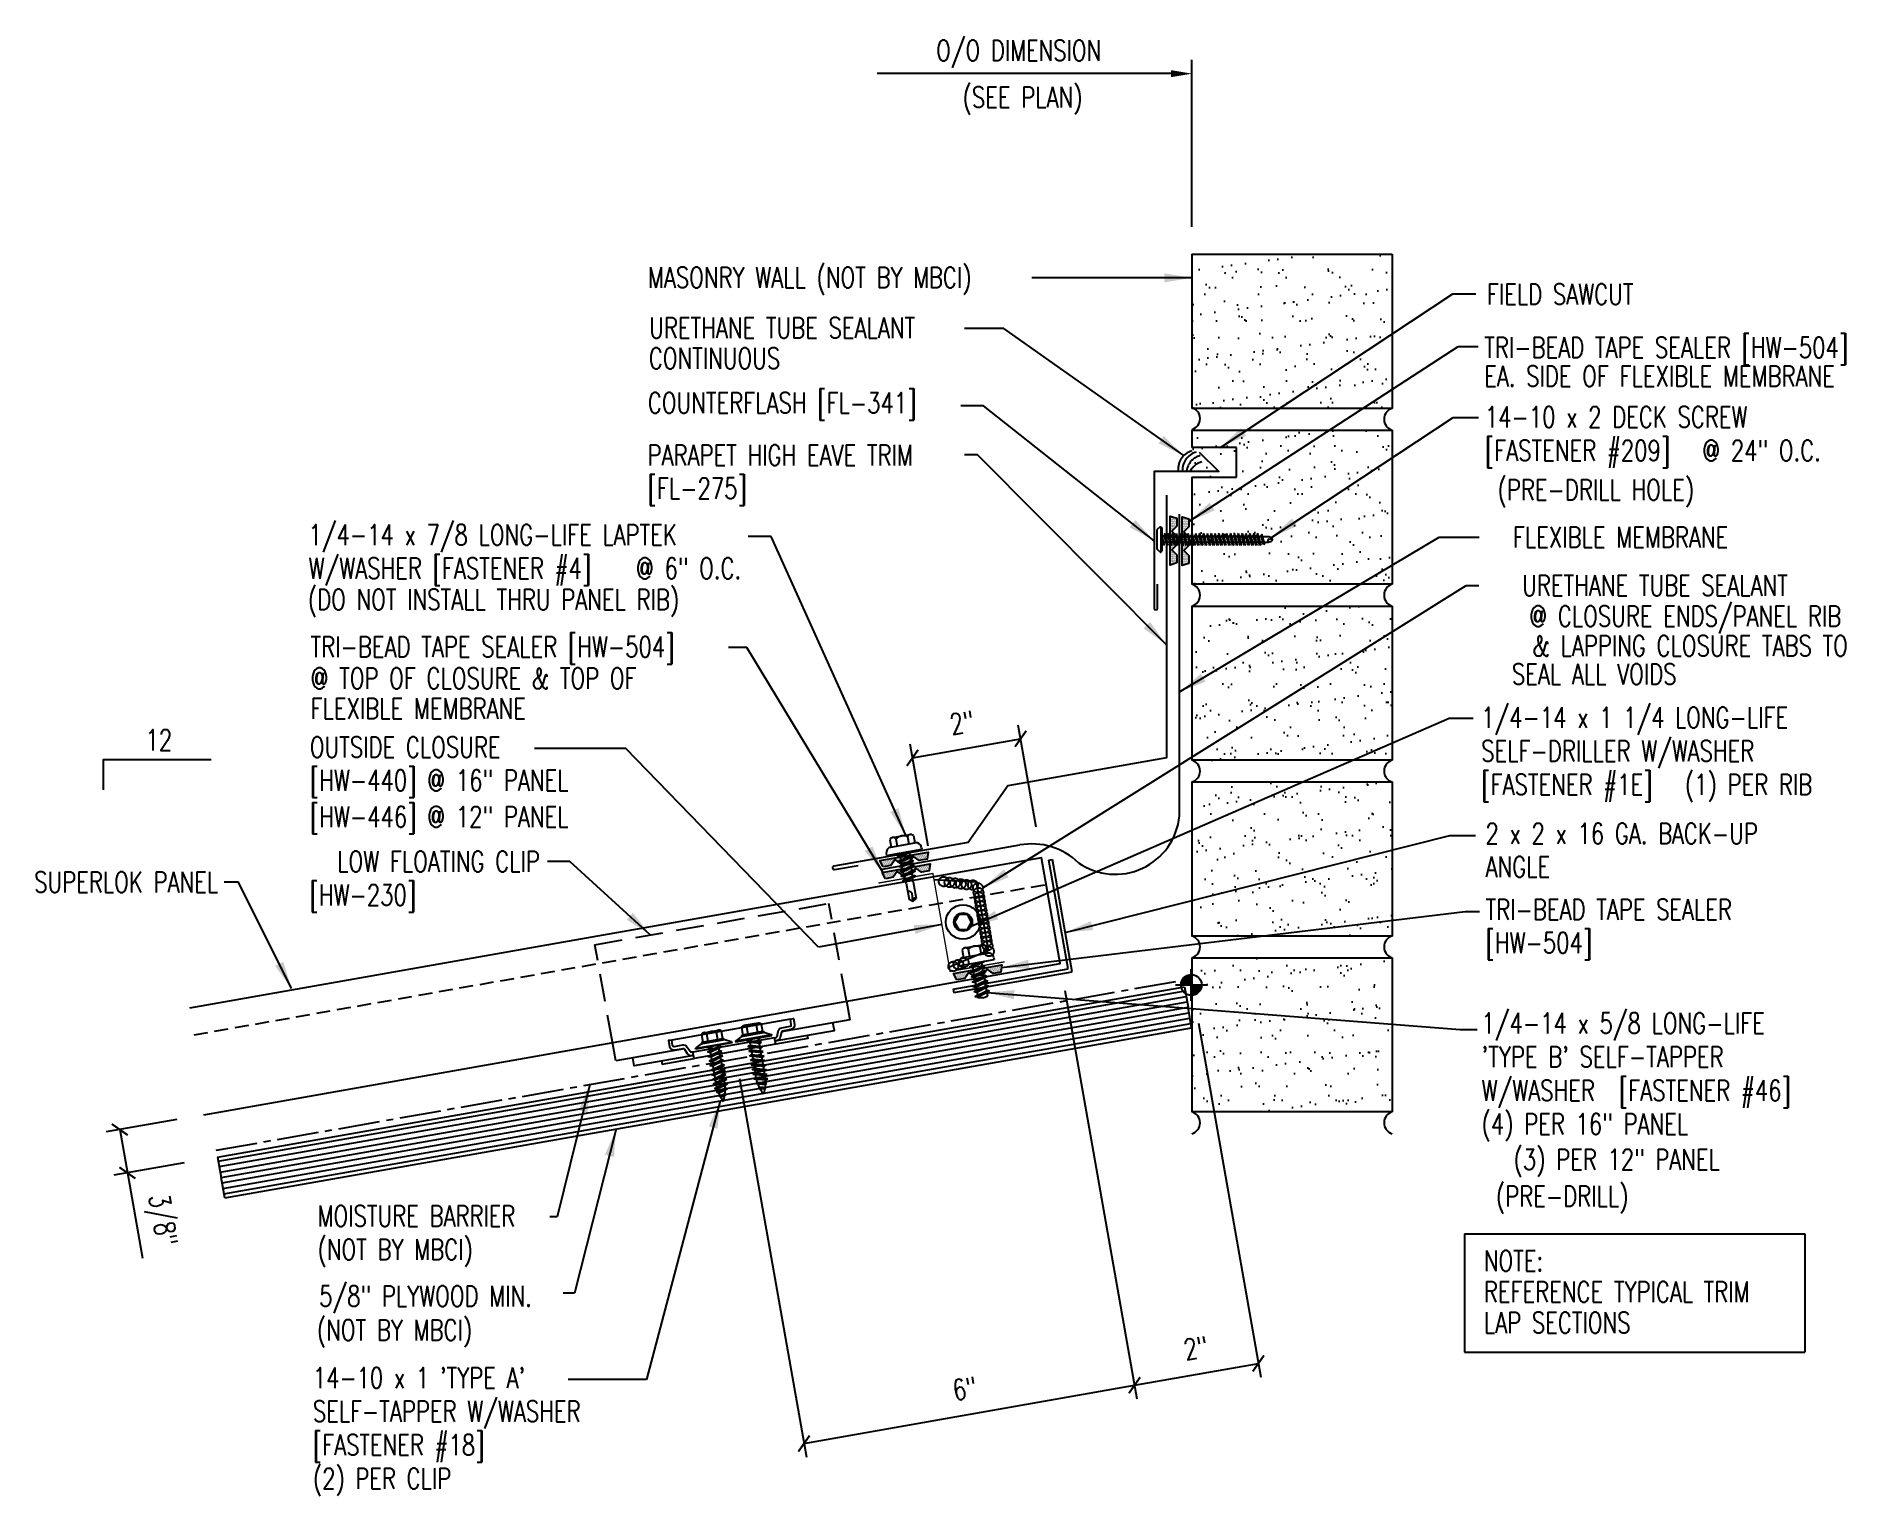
# Model space of a CAD drawing. Header units: inches. Extents: x 8.4 to 41.1, y 8.6 to 35.
import ezdxf
from ezdxf.enums import TextEntityAlignment as Align

# ---------------------------------------------------------------- set-up
doc = ezdxf.new("R2010")
doc.units = ezdxf.units.IN
doc.header["$MEASUREMENT"] = 0
for name, pattern in [('CENTER2', [1.125, 0.75, -0.125, 0.125, -0.125]), ('DASH2', [0.1875, 0.125, -0.0625]), ('HIDDEN', [0.375, 0.25, -0.125])]:
    doc.linetypes.add(name, pattern=pattern)
for name, color, linetype in [('BARRIER', 253, 'CENTER2'), ('clip', 5, 'Continuous'), ('CLO', 3, 'Continuous'), ('DIM', 2, 'Continuous'), ('FASTENER', 9, 'Continuous'), ('MARK', 1, 'Continuous'), ('MEMBRANE', 7, 'Continuous'), ('PANEL', 11, 'Continuous'), ('SEALANT', 253, 'CENTER2'), ('SECTION', 11, 'Continuous'), ('STLA', 10, 'Continuous'), ('TAPE', 8, 'Continuous'), ('TEXT', 2, 'Continuous'), ('TRIM', 6, 'Continuous'), ('WALL', 9, 'Continuous'), ('WOOD', 3, 'Continuous')]:
    doc.layers.add(name, color=color, linetype=linetype)
doc.styles.add('ROMANS', font='ROMANS.SHX', dxfattribs={"width": 0.75})
doc.styles.add('TEXT', font='SIMPLEX', dxfattribs={"width": 0.75, "height": 6})
doc.styles.add('TEXT1', font='ROMANS.shx', dxfattribs={"width": 0.75, "height": 0.375})
doc.dimstyles.new('DETAIL', dxfattribs={"dimscale": 4, "dimtxt": 0.375, "dimasz": 0.0625, "dimexe": 0.0625, "dimexo": 0.125, "dimgap": 0.0625, "dimtad": 1, "dimdec": 4, "dimzin": 3, "dimdsep": 46, "dimlunit": 4, "dimtxsty": 'TEXT1', "dimblk": 'ARCHTICK', "dimcen": 0.0625, "dimclrd": 7, "dimclre": 7, "dimclrt": 2, "dimadec": 0, "dimazin": 0, "dimtfac": 0.59375, "dimtdec": 4, "dimtmove": 0, "dimatfit": 3, "dimfxl": 0, "dimfrac": 2, "dimtolj": 1, "dimtzin": 3, "dimarcsym": 0})
doc.dimstyles.new('DETAIL$7', dxfattribs={"dimscale": 4, "dimtxt": 6, "dimasz": 0.125, "dimexe": 0.0625, "dimexo": 0.125, "dimgap": 0.0625, "dimtad": 1, "dimdec": 5, "dimzin": 3, "dimdsep": 46, "dimlunit": 4, "dimtxsty": 'TEXT', "dimblk": 'ARCHTICK', "dimcen": 0.0625, "dimclrd": 7, "dimclre": 7, "dimclrt": 2, "dimadec": 0, "dimazin": 0, "dimtfac": 0.666667, "dimtdec": 5, "dimtmove": 0, "dimatfit": 3, "dimfxl": 0, "dimfrac": 2, "dimtolj": 1, "dimtzin": 3, "dimarcsym": 0})

msp = doc.modelspace()

# ---------------------------------------------------------------- texts
at = {"color": 2, "insert": (10.60016, 13.62325), "char_height": 0.375, "attachment_point": 5, "rotation": 279.976252, "style": 'TEXT1'}
msp.add_mtext('\\A1;3/8"', dxfattribs=at)
at = {"layer": 'DIM', "color": 2, "insert": (29.34108, 11.32196), "char_height": 0.375, "attachment_point": 5, "rotation": 10, "style": 'TEXT1'}
msp.add_mtext('\\A1;2"', dxfattribs=at)
at = {"layer": 'TEXT', "color": 2, "style": 'TEXT1', "width": 0.75}
for s, p in [('O/O DIMENSION', (24.64134, 34.59398)), ('(SEE PLAN)', (25.11921, 33.74891))]:
    msp.add_text(s, height=0.375, dxfattribs=at).set_placement(p)
at = {"layer": 'TEXT', "style": 'TEXT1', "width": 0.75}
for s, p in [('MASONRY WALL (NOT BY MBCI)', (19.42708, 30.49106)), ('FIELD SAWCUT', (34.6041, 30.18628)), ('URETHANE TUBE SEALANT', (19.4534, 29.57909)), ('TRI-BEAD TAPE SEALER [HW-504]', (34.55989, 29.22471)), ('CONTINUOUS', (19.44726, 29.02813)), ('EA. SIDE OF FLEXIBLE MEMBRANE', (34.55989, 28.70485)), ('COUNTERFLASH [FL-341]', (19.42946, 28.22245)), ('(DO NOT INSTALL THRU PANEL RIB)', (13.27853, 24.66495)), ('TRI-BEAD TAPE SEALER [HW-504]', (13.32745, 23.81305)), ('@ TOP OF CLOSURE & TOP OF', (13.32745, 23.24099)), ('FLEXIBLE MEMBRANE', (13.32745, 22.69396)), ('OUTSIDE CLOSURE', (13.31463, 21.99652)), ('[HW-440] @ 16" PANEL', (13.31463, 21.39652)), ('[HW-446] @ 12" PANEL', (13.31463, 20.73947)), ('2 x 2 x 16 GA. BACK-UP', (34.58023, 20.43414)), ('ANGLE', (34.58023, 19.83414)), ('[HW-230]', (13.309, 19.32417)), ('MOISTURE BARRIER', (13.44994, 13.51883)), ('(NOT BY MBCI)', (13.44994, 12.91169)), ('5/8" PLYWOOD MIN.', (13.48313, 12.07157)), ('(NOT BY MBCI)', (13.44114, 11.45693)), ("14-10 x 1 'TYPE A'", (13.36417, 10.59365)), ('SELF-TAPPER W/WASHER', (13.36417, 9.98651)), ('[FASTENER #18]', (13.36417, 9.37937)), ('(2) PER CLIP', (13.36417, 8.77222))]:
    msp.add_text(s, height=0.375, dxfattribs=at).set_placement(p)
at = {"layer": 'TEXT', "style": 'ROMANS', "width": 0.75}
msp.add_text('(PRE-DRILL HOLE)', height=0.375, dxfattribs=at).set_placement((36.57766, 26.83971), align=Align.MIDDLE_CENTER)
at = {"layer": 'TEXT', "style": 'TEXT1', "width": 0.75}
for s, p in [('FLEXIBLE MEMBRANE', (38.96901, 25.79272)), ('URETHANE TUBE SEALANT', (40.05268, 24.92118)), ('@ CLOSURE ENDS/PANEL RIB', (41.01394, 24.36497)), ('& LAPPING CLOSURE TABS TO', (41.13575, 23.83064)), ('SEAL ALL VOIDS', (38.03761, 23.3188)), ('LOW FLOATING CLIP', (17.47418, 19.93131)), ('SUPERLOK PANEL', (11.65261, 19.55699)), ('(3) PER 12" PANEL', (38.823, 14.54254)), ('(PRE-DRILL)', (37.16543, 13.8765))]:
    msp.add_text(s, height=0.375, dxfattribs=at).set_placement(p, align=Align.RIGHT)

# ---------------------------------------------------------------- blocks, each defined once
blk = doc.blocks.new('A$C612A22A5')
at = {"layer": 'clip'}
for points in [[(-1.376, 0.083), (-1.376, 0.023), (-0.789, 0.023), (-0.789, 0.143), (-0.814, 0.143, -0.303371), (-0.838, 0.159), (-0.873, 0.244, 0.30332), (-0.953, 0.297), (-1.103, 0.297, -0.41421), (-1.129, 0.323), (-1.129, 0.423), (-1.189, 0.423), (-1.189, 0.323, 0.414221), (-1.103, 0.237), (-0.953, 0.237, -0.303367), (-0.929, 0.221), (-0.894, 0.136, 0.30332), (-0.814, 0.083), (-0.789, 0.083), (-1.876, 0.083), (-1.876, 0.227)], [(1.299, 0.083), (1.299, 0.023), (0.711, 0.023), (0.711, 0.143), (0.736, 0.143, 0.303371), (0.76, 0.159), (0.795, 0.244, -0.30332), (0.875, 0.297), (1.025, 0.297, 0.41421), (1.051, 0.323), (1.051, 0.423), (1.111, 0.423), (1.111, 0.323, -0.414221), (1.025, 0.237), (0.875, 0.237, 0.303367), (0.851, 0.221), (0.816, 0.136, -0.30332), (0.736, 0.083), (0.711, 0.083), (1.799, 0.083), (1.799, 0.227)]]:
    blk.add_lwpolyline(points, format="xyb", dxfattribs=at)
for points in [[(1.051, 0.423), (-1.129, 0.423)], [(0.711, 0.143), (-0.789, 0.143)], [(-0.439, 0.023), (-0.789, 0.023)], [(0.361, 0.023), (-0.439, 0.023)], [(0.711, 0.023), (0.361, 0.023)]]:
    blk.add_lwpolyline(points, dxfattribs=at)
blk = doc.blocks.new('MB_DW4')
at = {"layer": 'FASTENER'}
for p, q in [((-0.163, 0.337), (0.159, 0.337)), ((-0.326, 0.071), (-0.326, 0.037)), ((-0.326, 0.037), (0.322, 0.037)), ((-0.226, 0.171), (0.214, 0.171)), ((-0.217, 0.305), (-0.217, 0.171)), ((-0.141, -0.014), (0.037, 0.037)), ((-0.108, 0.305), (-0.108, 0.171)), ((-0.105, -0.034), (0.137, 0.035)), ((-0.088, 0.037), (-0.088, 0.001)), ((-0.088, 0.037), (0.085, 0.037)), ((0.085, 0.037), (0.134, 0.037)), ((0.085, 0.02), (0.085, -0.041)), ((0.105, 0.305), (0.105, 0.171)), ((0.137, 0.035), (0.134, 0.037)), ((0.214, 0.305), (0.214, 0.171)), ((0.322, 0.071), (0.322, 0.037)), ((-0.105, -0.034), (-0.141, -0.014)), ((-0.141, -0.105), (0.102, -0.036)), ((-0.105, -0.125), (-0.141, -0.105)), ((-0.141, -0.196), (0.102, -0.127)), ((-0.105, -0.216), (-0.141, -0.196)), ((-0.141, -0.287), (0.102, -0.217)), ((-0.105, -0.307), (-0.141, -0.287)), ((-0.141, -0.378), (0.102, -0.308)), ((-0.105, -0.125), (0.137, -0.056)), ((-0.105, -0.216), (0.137, -0.147)), ((-0.105, -0.307), (0.137, -0.238)), ((-0.088, -0.029), (-0.088, -0.09)), ((-0.088, -0.12), (-0.088, -0.181)), ((-0.084, -0.27), (-0.088, -0.211)), ((-0.078, -0.36), (-0.082, -0.3)), ((0.077, -0.315), (0.082, -0.253)), ((0.084, -0.223), (0.085, -0.211)), ((0.085, -0.071), (0.085, -0.131)), ((0.085, -0.162), (0.085, -0.211)), ((0.137, -0.056), (0.102, -0.036)), ((0.137, -0.147), (0.102, -0.127)), ((0.137, -0.238), (0.102, -0.217)), ((0.137, -0.328), (0.102, -0.308)), ((-0.105, -0.398), (-0.141, -0.378)), ((-0.122, -0.463), (0.089, -0.403)), ((-0.086, -0.483), (-0.122, -0.463)), ((-0.105, -0.398), (0.137, -0.328)), ((-0.086, -0.483), (0.124, -0.423)), ((-0.071, -0.449), (-0.075, -0.389)), ((-0.066, -0.516), (-0.069, -0.478)), ((-0.066, -0.516), (-0.066, -0.82)), ((0.063, -0.515), (0.068, -0.439)), ((0.063, -0.516), (0.063, -0.82)), ((0.071, -0.408), (0.075, -0.346)), ((0.124, -0.423), (0.089, -0.403)), ((-0.002, -0.866), (-0.066, -0.82)), ((-0.003, -0.854), (0.009, -0.714)), ((-0.002, -0.866), (0.063, -0.82))]:
    blk.add_line(p, q, dxfattribs=at)
for centre, radius, start, end in [((-0.163, 0.274), 0.0628, 29.8754, 150.1246), ((-0.002, 0.141), 0.196, 56.9974, 123.0026), ((0.159, 0.274), 0.0628, 29.8754, 150.1246), ((-0.226, 0.071), 0.1, 90, 180), ((0.222, 0.071), 0.1, 0, 90), ((0.073, -0.516), 0.01, 175.9484, 180), ((-0.036, -0.723), 0.0461, 11.1445, 130.906), ((0.039, -0.855), 0.0422, 55.4585, 194.8454)]:
    blk.add_arc(centre, radius, start, end, dxfattribs=at)
blk = doc.blocks.new('*X2')
at = {"color": 0}
for p, q in [((-0.434, 0.135), (-0.434, 0.135)), ((-0.434, 0.123), (-0.434, 0.123)), ((-0.422, 0.141), (-0.422, 0.141)), ((-0.422, 0.129), (-0.422, 0.129)), ((-0.422, 0.117), (-0.422, 0.117)), ((-0.422, 0.105), (-0.422, 0.105)), ((-0.422, 0.094), (-0.422, 0.094)), ((-0.422, 0.082), (-0.422, 0.082)), ((-0.41, 0.135), (-0.41, 0.135)), ((-0.41, 0.123), (-0.41, 0.123)), ((-0.41, 0.111), (-0.41, 0.111)), ((-0.41, 0.1), (-0.41, 0.1)), ((-0.41, 0.088), (-0.41, 0.088)), ((-0.41, 0.076), (-0.41, 0.076)), ((-0.41, 0.064), (-0.41, 0.064)), ((-0.41, 0.053), (-0.41, 0.053)), ((-0.41, 0.041), (-0.41, 0.041)), ((-0.398, 0.141), (-0.398, 0.141)), ((-0.398, 0.129), (-0.398, 0.129)), ((-0.398, 0.117), (-0.398, 0.117)), ((-0.398, 0.105), (-0.398, 0.105)), ((-0.398, 0.094), (-0.398, 0.094)), ((-0.398, 0.082), (-0.398, 0.082)), ((-0.398, 0.07), (-0.398, 0.07)), ((-0.398, 0.059), (-0.398, 0.059)), ((-0.398, 0.047), (-0.398, 0.047)), ((-0.398, 0.035), (-0.398, 0.035)), ((-0.398, 0.023), (-0.398, 0.023)), ((-0.387, 0.135), (-0.387, 0.135)), ((-0.387, 0.123), (-0.387, 0.123)), ((-0.387, 0.111), (-0.387, 0.111)), ((-0.387, 0.1), (-0.387, 0.1)), ((-0.387, 0.088), (-0.387, 0.088)), ((-0.387, 0.076), (-0.387, 0.076)), ((-0.387, 0.064), (-0.387, 0.064)), ((-0.387, 0.053), (-0.387, 0.053)), ((-0.387, 0.041), (-0.387, 0.041)), ((-0.387, 0.029), (-0.387, 0.029)), ((-0.375, 0.141), (-0.375, 0.141)), ((-0.375, 0.129), (-0.375, 0.129)), ((-0.375, 0.117), (-0.375, 0.117)), ((-0.375, 0.105), (-0.375, 0.105)), ((-0.375, 0.094), (-0.375, 0.094)), ((-0.375, 0.082), (-0.375, 0.082)), ((-0.375, 0.07), (-0.375, 0.07)), ((-0.375, 0.059), (-0.375, 0.059)), ((-0.375, 0.047), (-0.375, 0.047)), ((-0.375, 0.035), (-0.375, 0.035)), ((-0.375, 0.023), (-0.375, 0.023)), ((-0.363, 0.135), (-0.363, 0.135)), ((-0.363, 0.123), (-0.363, 0.123)), ((-0.363, 0.111), (-0.363, 0.111)), ((-0.363, 0.1), (-0.363, 0.1)), ((-0.363, 0.088), (-0.363, 0.088)), ((-0.363, 0.076), (-0.363, 0.076)), ((-0.363, 0.064), (-0.363, 0.064)), ((-0.363, 0.053), (-0.363, 0.053)), ((-0.363, 0.041), (-0.363, 0.041)), ((-0.363, 0.029), (-0.363, 0.029)), ((-0.352, 0.141), (-0.352, 0.141)), ((-0.352, 0.129), (-0.352, 0.129)), ((-0.352, 0.117), (-0.352, 0.117)), ((-0.352, 0.105), (-0.352, 0.105)), ((-0.352, 0.094), (-0.352, 0.094)), ((-0.352, 0.082), (-0.352, 0.082)), ((-0.352, 0.07), (-0.352, 0.07)), ((-0.352, 0.059), (-0.352, 0.059)), ((-0.352, 0.047), (-0.352, 0.047)), ((-0.352, 0.035), (-0.352, 0.035)), ((-0.352, 0.023), (-0.352, 0.023)), ((-0.34, 0.135), (-0.34, 0.135)), ((-0.34, 0.123), (-0.34, 0.123)), ((-0.34, 0.111), (-0.34, 0.111)), ((-0.34, 0.1), (-0.34, 0.1)), ((-0.34, 0.088), (-0.34, 0.088)), ((-0.34, 0.076), (-0.34, 0.076)), ((-0.34, 0.064), (-0.34, 0.064)), ((-0.34, 0.053), (-0.34, 0.053)), ((-0.34, 0.041), (-0.34, 0.041)), ((-0.34, 0.029), (-0.34, 0.029)), ((-0.328, 0.141), (-0.328, 0.141)), ((-0.328, 0.129), (-0.328, 0.129)), ((-0.328, 0.117), (-0.328, 0.117)), ((-0.328, 0.105), (-0.328, 0.105)), ((-0.328, 0.094), (-0.328, 0.094)), ((-0.328, 0.082), (-0.328, 0.082)), ((-0.328, 0.07), (-0.328, 0.07)), ((-0.328, 0.059), (-0.328, 0.059)), ((-0.328, 0.047), (-0.328, 0.047)), ((-0.328, 0.035), (-0.328, 0.035)), ((-0.328, 0.023), (-0.328, 0.023)), ((-0.316, 0.135), (-0.316, 0.135)), ((-0.316, 0.123), (-0.316, 0.123)), ((-0.316, 0.111), (-0.316, 0.111)), ((-0.316, 0.1), (-0.316, 0.1)), ((-0.316, 0.088), (-0.316, 0.088)), ((-0.316, 0.076), (-0.316, 0.076)), ((-0.316, 0.064), (-0.316, 0.064)), ((-0.316, 0.053), (-0.316, 0.053)), ((-0.316, 0.041), (-0.316, 0.041)), ((-0.316, 0.029), (-0.316, 0.029)), ((-0.305, 0.141), (-0.305, 0.141)), ((-0.305, 0.129), (-0.305, 0.129)), ((-0.305, 0.117), (-0.305, 0.117)), ((-0.305, 0.105), (-0.305, 0.105)), ((-0.305, 0.094), (-0.305, 0.094)), ((-0.305, 0.082), (-0.305, 0.082)), ((-0.305, 0.07), (-0.305, 0.07)), ((-0.305, 0.059), (-0.305, 0.059)), ((-0.305, 0.047), (-0.305, 0.047)), ((-0.305, 0.035), (-0.305, 0.035)), ((-0.305, 0.023), (-0.305, 0.023)), ((-0.293, 0.135), (-0.293, 0.135)), ((-0.293, 0.123), (-0.293, 0.123)), ((-0.293, 0.111), (-0.293, 0.111)), ((-0.293, 0.1), (-0.293, 0.1)), ((-0.293, 0.088), (-0.293, 0.088)), ((-0.293, 0.076), (-0.293, 0.076)), ((-0.293, 0.064), (-0.293, 0.064)), ((-0.293, 0.053), (-0.293, 0.053)), ((-0.293, 0.041), (-0.293, 0.041)), ((-0.293, 0.029), (-0.293, 0.029)), ((-0.281, 0.141), (-0.281, 0.141)), ((-0.281, 0.129), (-0.281, 0.129)), ((-0.281, 0.117), (-0.281, 0.117)), ((-0.281, 0.105), (-0.281, 0.105)), ((-0.281, 0.094), (-0.281, 0.094)), ((-0.281, 0.082), (-0.281, 0.082)), ((-0.281, 0.07), (-0.281, 0.07)), ((-0.281, 0.059), (-0.281, 0.059)), ((-0.281, 0.047), (-0.281, 0.047)), ((-0.281, 0.035), (-0.281, 0.035)), ((-0.281, 0.023), (-0.281, 0.023)), ((-0.27, 0.135), (-0.27, 0.135)), ((-0.27, 0.123), (-0.27, 0.123)), ((-0.27, 0.111), (-0.27, 0.111)), ((-0.27, 0.1), (-0.27, 0.1)), ((-0.27, 0.088), (-0.27, 0.088)), ((-0.27, 0.076), (-0.27, 0.076)), ((-0.27, 0.064), (-0.27, 0.064)), ((-0.27, 0.053), (-0.27, 0.053)), ((-0.27, 0.041), (-0.27, 0.041)), ((-0.27, 0.029), (-0.27, 0.029)), ((-0.258, 0.141), (-0.258, 0.141)), ((-0.258, 0.129), (-0.258, 0.129)), ((-0.258, 0.117), (-0.258, 0.117)), ((-0.258, 0.105), (-0.258, 0.105)), ((-0.258, 0.094), (-0.258, 0.094)), ((-0.258, 0.082), (-0.258, 0.082)), ((-0.258, 0.07), (-0.258, 0.07)), ((-0.258, 0.059), (-0.258, 0.059)), ((-0.258, 0.047), (-0.258, 0.047)), ((-0.258, 0.035), (-0.258, 0.035)), ((-0.258, 0.023), (-0.258, 0.023)), ((-0.246, 0.135), (-0.246, 0.135)), ((-0.246, 0.123), (-0.246, 0.123)), ((-0.246, 0.111), (-0.246, 0.111)), ((-0.246, 0.1), (-0.246, 0.1)), ((-0.246, 0.088), (-0.246, 0.088)), ((-0.246, 0.076), (-0.246, 0.076)), ((-0.246, 0.064), (-0.246, 0.064)), ((-0.246, 0.053), (-0.246, 0.053)), ((-0.246, 0.041), (-0.246, 0.041)), ((-0.234, 0.141), (-0.234, 0.141)), ((-0.234, 0.129), (-0.234, 0.129)), ((-0.234, 0.117), (-0.234, 0.117)), ((-0.234, 0.105), (-0.234, 0.105)), ((-0.234, 0.094), (-0.234, 0.094)), ((-0.234, 0.082), (-0.234, 0.082)), ((-0.234, 0.07), (-0.234, 0.07)), ((-0.234, 0.059), (-0.234, 0.059)), ((-0.234, 0.047), (-0.234, 0.047)), ((-0.223, 0.135), (-0.223, 0.135)), ((-0.223, 0.123), (-0.223, 0.123)), ((-0.223, 0.111), (-0.223, 0.111)), ((-0.223, 0.1), (-0.223, 0.1)), ((-0.223, 0.088), (-0.223, 0.088)), ((-0.223, 0.076), (-0.223, 0.076)), ((-0.223, 0.064), (-0.223, 0.064)), ((-0.211, 0.141), (-0.211, 0.141)), ((-0.211, 0.129), (-0.211, 0.129)), ((-0.211, 0.117), (-0.211, 0.117)), ((-0.211, 0.105), (-0.211, 0.105)), ((-0.211, 0.094), (-0.211, 0.094)), ((-0.211, 0.082), (-0.211, 0.082)), ((-0.211, 0.07), (-0.211, 0.07)), ((-0.199, 0.135), (-0.199, 0.135)), ((-0.199, 0.123), (-0.199, 0.123)), ((-0.199, 0.111), (-0.199, 0.111)), ((-0.199, 0.1), (-0.199, 0.1)), ((-0.199, 0.088), (-0.199, 0.088)), ((-0.188, 0.141), (-0.188, 0.141)), ((-0.188, 0.129), (-0.188, 0.129)), ((-0.188, 0.117), (-0.188, 0.117)), ((-0.188, 0.105), (-0.188, 0.105)), ((-0.188, 0.094), (-0.188, 0.094)), ((-0.176, 0.135), (-0.176, 0.135)), ((-0.176, 0.123), (-0.176, 0.123)), ((-0.176, 0.111), (-0.176, 0.111)), ((-0.164, 0.141), (-0.164, 0.141)), ((-0.164, 0.129), (-0.164, 0.129)), ((-0.164, 0.117), (-0.164, 0.117)), ((-0.164, 0.105), (-0.164, 0.105)), ((-0.152, 0.135), (-0.152, 0.135)), ((-0.152, 0.123), (-0.152, 0.123)), ((-0.152, 0.111), (-0.152, 0.111)), ((-0.152, 0.1), (-0.152, 0.1)), ((-0.141, 0.141), (-0.141, 0.141)), ((-0.141, 0.129), (-0.141, 0.129)), ((-0.141, 0.117), (-0.141, 0.117)), ((-0.141, 0.105), (-0.141, 0.105)), ((-0.141, 0.094), (-0.141, 0.094)), ((-0.141, 0.082), (-0.141, 0.082)), ((-0.129, 0.135), (-0.129, 0.135)), ((-0.129, 0.123), (-0.129, 0.123)), ((-0.129, 0.111), (-0.129, 0.111)), ((-0.129, 0.1), (-0.129, 0.1)), ((-0.129, 0.088), (-0.129, 0.088)), ((-0.129, 0.076), (-0.129, 0.076)), ((-0.117, 0.141), (-0.117, 0.141)), ((-0.117, 0.129), (-0.117, 0.129)), ((-0.117, 0.117), (-0.117, 0.117)), ((-0.117, 0.105), (-0.117, 0.105)), ((-0.117, 0.094), (-0.117, 0.094)), ((-0.117, 0.082), (-0.117, 0.082)), ((-0.117, 0.07), (-0.117, 0.07)), ((-0.117, 0.059), (-0.117, 0.059)), ((-0.105, 0.135), (-0.105, 0.135)), ((-0.105, 0.123), (-0.105, 0.123)), ((-0.105, 0.111), (-0.105, 0.111)), ((-0.105, 0.1), (-0.105, 0.1)), ((-0.105, 0.088), (-0.105, 0.088)), ((-0.105, 0.076), (-0.105, 0.076)), ((-0.105, 0.064), (-0.105, 0.064)), ((-0.105, 0.053), (-0.105, 0.053)), ((-0.094, 0.141), (-0.094, 0.141)), ((-0.094, 0.129), (-0.094, 0.129)), ((-0.094, 0.117), (-0.094, 0.117)), ((-0.094, 0.105), (-0.094, 0.105)), ((-0.094, 0.094), (-0.094, 0.094)), ((-0.094, 0.082), (-0.094, 0.082)), ((-0.094, 0.07), (-0.094, 0.07)), ((-0.094, 0.059), (-0.094, 0.059)), ((-0.094, 0.047), (-0.094, 0.047)), ((-0.094, 0.035), (-0.094, 0.035)), ((-0.082, 0.135), (-0.082, 0.135)), ((-0.082, 0.123), (-0.082, 0.123)), ((-0.082, 0.111), (-0.082, 0.111)), ((-0.082, 0.1), (-0.082, 0.1)), ((-0.082, 0.088), (-0.082, 0.088)), ((-0.082, 0.076), (-0.082, 0.076)), ((-0.082, 0.064), (-0.082, 0.064)), ((-0.082, 0.053), (-0.082, 0.053)), ((-0.082, 0.041), (-0.082, 0.041)), ((-0.082, 0.029), (-0.082, 0.029)), ((-0.07, 0.141), (-0.07, 0.141)), ((-0.07, 0.129), (-0.07, 0.129)), ((-0.07, 0.117), (-0.07, 0.117)), ((-0.07, 0.105), (-0.07, 0.105)), ((-0.07, 0.094), (-0.07, 0.094)), ((-0.07, 0.082), (-0.07, 0.082)), ((-0.07, 0.07), (-0.07, 0.07)), ((-0.07, 0.059), (-0.07, 0.059)), ((-0.07, 0.047), (-0.07, 0.047)), ((-0.07, 0.035), (-0.07, 0.035)), ((-0.07, 0.023), (-0.07, 0.023)), ((-0.059, 0.135), (-0.059, 0.135)), ((-0.059, 0.123), (-0.059, 0.123)), ((-0.059, 0.111), (-0.059, 0.111)), ((-0.059, 0.1), (-0.059, 0.1)), ((-0.059, 0.088), (-0.059, 0.088)), ((-0.059, 0.076), (-0.059, 0.076)), ((-0.059, 0.064), (-0.059, 0.064)), ((-0.059, 0.053), (-0.059, 0.053)), ((-0.059, 0.041), (-0.059, 0.041)), ((-0.059, 0.029), (-0.059, 0.029)), ((-0.047, 0.141), (-0.047, 0.141)), ((-0.047, 0.129), (-0.047, 0.129)), ((-0.047, 0.117), (-0.047, 0.117)), ((-0.047, 0.105), (-0.047, 0.105)), ((-0.047, 0.094), (-0.047, 0.094)), ((-0.047, 0.082), (-0.047, 0.082)), ((-0.047, 0.07), (-0.047, 0.07)), ((-0.047, 0.059), (-0.047, 0.059)), ((-0.047, 0.047), (-0.047, 0.047)), ((-0.047, 0.035), (-0.047, 0.035)), ((-0.047, 0.023), (-0.047, 0.023)), ((-0.035, 0.135), (-0.035, 0.135)), ((-0.035, 0.123), (-0.035, 0.123)), ((-0.035, 0.111), (-0.035, 0.111)), ((-0.035, 0.1), (-0.035, 0.1)), ((-0.035, 0.088), (-0.035, 0.088)), ((-0.035, 0.076), (-0.035, 0.076)), ((-0.035, 0.064), (-0.035, 0.064)), ((-0.035, 0.053), (-0.035, 0.053)), ((-0.035, 0.041), (-0.035, 0.041)), ((-0.035, 0.029), (-0.035, 0.029)), ((-0.023, 0.141), (-0.023, 0.141)), ((-0.023, 0.129), (-0.023, 0.129)), ((-0.023, 0.117), (-0.023, 0.117)), ((-0.023, 0.105), (-0.023, 0.105)), ((-0.023, 0.094), (-0.023, 0.094)), ((-0.023, 0.082), (-0.023, 0.082)), ((-0.023, 0.07), (-0.023, 0.07)), ((-0.023, 0.059), (-0.023, 0.059)), ((-0.023, 0.047), (-0.023, 0.047)), ((-0.023, 0.035), (-0.023, 0.035)), ((-0.023, 0.023), (-0.023, 0.023)), ((-0.012, 0.135), (-0.012, 0.135)), ((-0.012, 0.123), (-0.012, 0.123)), ((-0.012, 0.111), (-0.012, 0.111)), ((-0.012, 0.1), (-0.012, 0.1)), ((-0.012, 0.088), (-0.012, 0.088)), ((-0.012, 0.076), (-0.012, 0.076)), ((-0.012, 0.064), (-0.012, 0.064)), ((-0.012, 0.053), (-0.012, 0.053)), ((-0.012, 0.041), (-0.012, 0.041)), ((-0.012, 0.029), (-0.012, 0.029)), ((0, 0.141), (0, 0.141)), ((0, 0.129), (0, 0.129)), ((0, 0.117), (0, 0.117)), ((0, 0.105), (0, 0.105)), ((0, 0.094), (0, 0.094)), ((0, 0.082), (0, 0.082)), ((0, 0.07), (0, 0.07)), ((0, 0.059), (0, 0.059)), ((0, 0.047), (0, 0.047)), ((0, 0.035), (0, 0.035)), ((0, 0.023), (0, 0.023)), ((0.012, 0.135), (0.012, 0.135)), ((0.012, 0.123), (0.012, 0.123)), ((0.012, 0.111), (0.012, 0.111)), ((0.012, 0.1), (0.012, 0.1)), ((0.012, 0.088), (0.012, 0.088)), ((0.012, 0.076), (0.012, 0.076)), ((0.012, 0.064), (0.012, 0.064)), ((0.012, 0.053), (0.012, 0.053)), ((0.012, 0.041), (0.012, 0.041)), ((0.012, 0.029), (0.012, 0.029)), ((0.023, 0.141), (0.023, 0.141)), ((0.023, 0.129), (0.023, 0.129)), ((0.023, 0.117), (0.023, 0.117)), ((0.023, 0.105), (0.023, 0.105)), ((0.023, 0.094), (0.023, 0.094)), ((0.023, 0.082), (0.023, 0.082)), ((0.023, 0.07), (0.023, 0.07)), ((0.023, 0.059), (0.023, 0.059)), ((0.023, 0.047), (0.023, 0.047)), ((0.023, 0.035), (0.023, 0.035)), ((0.023, 0.023), (0.023, 0.023)), ((0.035, 0.135), (0.035, 0.135)), ((0.035, 0.123), (0.035, 0.123)), ((0.035, 0.111), (0.035, 0.111)), ((0.035, 0.1), (0.035, 0.1)), ((0.035, 0.088), (0.035, 0.088)), ((0.035, 0.076), (0.035, 0.076)), ((0.035, 0.064), (0.035, 0.064)), ((0.035, 0.053), (0.035, 0.053)), ((0.035, 0.041), (0.035, 0.041)), ((0.035, 0.029), (0.035, 0.029)), ((0.047, 0.141), (0.047, 0.141)), ((0.047, 0.129), (0.047, 0.129)), ((0.047, 0.117), (0.047, 0.117)), ((0.047, 0.105), (0.047, 0.105)), ((0.047, 0.094), (0.047, 0.094)), ((0.047, 0.082), (0.047, 0.082)), ((0.047, 0.07), (0.047, 0.07)), ((0.047, 0.059), (0.047, 0.059)), ((0.047, 0.047), (0.047, 0.047)), ((0.047, 0.035), (0.047, 0.035)), ((0.047, 0.023), (0.047, 0.023)), ((0.059, 0.135), (0.059, 0.135)), ((0.059, 0.123), (0.059, 0.123)), ((0.059, 0.111), (0.059, 0.111)), ((0.059, 0.1), (0.059, 0.1)), ((0.059, 0.088), (0.059, 0.088)), ((0.059, 0.076), (0.059, 0.076)), ((0.059, 0.064), (0.059, 0.064)), ((0.059, 0.053), (0.059, 0.053)), ((0.059, 0.041), (0.059, 0.041)), ((0.059, 0.029), (0.059, 0.029)), ((0.07, 0.141), (0.07, 0.141)), ((0.07, 0.129), (0.07, 0.129)), ((0.07, 0.117), (0.07, 0.117)), ((0.07, 0.105), (0.07, 0.105)), ((0.07, 0.094), (0.07, 0.094)), ((0.07, 0.082), (0.07, 0.082)), ((0.07, 0.07), (0.07, 0.07)), ((0.07, 0.059), (0.07, 0.059)), ((0.07, 0.047), (0.07, 0.047)), ((0.07, 0.035), (0.07, 0.035)), ((0.07, 0.023), (0.07, 0.023)), ((0.082, 0.135), (0.082, 0.135)), ((0.082, 0.123), (0.082, 0.123)), ((0.082, 0.111), (0.082, 0.111)), ((0.082, 0.1), (0.082, 0.1)), ((0.082, 0.088), (0.082, 0.088)), ((0.082, 0.076), (0.082, 0.076)), ((0.082, 0.064), (0.082, 0.064)), ((0.082, 0.053), (0.082, 0.053)), ((0.082, 0.041), (0.082, 0.041)), ((0.082, 0.029), (0.082, 0.029)), ((0.094, 0.141), (0.094, 0.141)), ((0.094, 0.129), (0.094, 0.129)), ((0.094, 0.117), (0.094, 0.117)), ((0.094, 0.105), (0.094, 0.105)), ((0.094, 0.094), (0.094, 0.094)), ((0.094, 0.082), (0.094, 0.082)), ((0.094, 0.07), (0.094, 0.07)), ((0.094, 0.059), (0.094, 0.059)), ((0.094, 0.047), (0.094, 0.047)), ((0.094, 0.035), (0.094, 0.035)), ((0.105, 0.135), (0.105, 0.135)), ((0.105, 0.123), (0.105, 0.123)), ((0.105, 0.111), (0.105, 0.111)), ((0.105, 0.1), (0.105, 0.1)), ((0.105, 0.088), (0.105, 0.088)), ((0.105, 0.076), (0.105, 0.076)), ((0.105, 0.064), (0.105, 0.064)), ((0.105, 0.053), (0.105, 0.053)), ((0.117, 0.141), (0.117, 0.141)), ((0.117, 0.129), (0.117, 0.129)), ((0.117, 0.117), (0.117, 0.117)), ((0.117, 0.105), (0.117, 0.105)), ((0.117, 0.094), (0.117, 0.094)), ((0.117, 0.082), (0.117, 0.082)), ((0.117, 0.07), (0.117, 0.07)), ((0.117, 0.059), (0.117, 0.059)), ((0.129, 0.135), (0.129, 0.135)), ((0.129, 0.123), (0.129, 0.123)), ((0.129, 0.111), (0.129, 0.111)), ((0.129, 0.1), (0.129, 0.1)), ((0.129, 0.088), (0.129, 0.088)), ((0.129, 0.076), (0.129, 0.076)), ((0.141, 0.141), (0.141, 0.141)), ((0.141, 0.129), (0.141, 0.129)), ((0.141, 0.117), (0.141, 0.117)), ((0.141, 0.105), (0.141, 0.105)), ((0.141, 0.094), (0.141, 0.094)), ((0.141, 0.082), (0.141, 0.082)), ((0.152, 0.135), (0.152, 0.135)), ((0.152, 0.123), (0.152, 0.123)), ((0.152, 0.111), (0.152, 0.111)), ((0.152, 0.1), (0.152, 0.1)), ((0.164, 0.141), (0.164, 0.141)), ((0.164, 0.129), (0.164, 0.129)), ((0.164, 0.117), (0.164, 0.117)), ((0.164, 0.105), (0.164, 0.105)), ((0.176, 0.135), (0.176, 0.135)), ((0.176, 0.123), (0.176, 0.123)), ((0.176, 0.111), (0.176, 0.111)), ((0.188, 0.141), (0.188, 0.141)), ((0.188, 0.129), (0.188, 0.129)), ((0.188, 0.117), (0.188, 0.117)), ((0.188, 0.105), (0.188, 0.105)), ((0.188, 0.094), (0.188, 0.094)), ((0.199, 0.135), (0.199, 0.135)), ((0.199, 0.123), (0.199, 0.123)), ((0.199, 0.111), (0.199, 0.111)), ((0.199, 0.1), (0.199, 0.1)), ((0.199, 0.088), (0.199, 0.088)), ((0.211, 0.141), (0.211, 0.141)), ((0.211, 0.129), (0.211, 0.129)), ((0.211, 0.117), (0.211, 0.117)), ((0.211, 0.105), (0.211, 0.105)), ((0.211, 0.094), (0.211, 0.094)), ((0.211, 0.082), (0.211, 0.082)), ((0.211, 0.07), (0.211, 0.07)), ((0.223, 0.135), (0.223, 0.135)), ((0.223, 0.123), (0.223, 0.123)), ((0.223, 0.111), (0.223, 0.111)), ((0.223, 0.1), (0.223, 0.1)), ((0.223, 0.088), (0.223, 0.088)), ((0.223, 0.076), (0.223, 0.076)), ((0.223, 0.064), (0.223, 0.064)), ((0.234, 0.141), (0.234, 0.141)), ((0.234, 0.129), (0.234, 0.129)), ((0.234, 0.117), (0.234, 0.117)), ((0.234, 0.105), (0.234, 0.105)), ((0.234, 0.094), (0.234, 0.094)), ((0.234, 0.082), (0.234, 0.082)), ((0.234, 0.07), (0.234, 0.07)), ((0.234, 0.059), (0.234, 0.059)), ((0.234, 0.047), (0.234, 0.047)), ((0.246, 0.135), (0.246, 0.135)), ((0.246, 0.123), (0.246, 0.123)), ((0.246, 0.111), (0.246, 0.111)), ((0.246, 0.1), (0.246, 0.1)), ((0.246, 0.088), (0.246, 0.088)), ((0.246, 0.076), (0.246, 0.076)), ((0.246, 0.064), (0.246, 0.064)), ((0.246, 0.053), (0.246, 0.053)), ((0.246, 0.041), (0.246, 0.041)), ((0.258, 0.141), (0.258, 0.141)), ((0.258, 0.129), (0.258, 0.129)), ((0.258, 0.117), (0.258, 0.117)), ((0.258, 0.105), (0.258, 0.105)), ((0.258, 0.094), (0.258, 0.094)), ((0.258, 0.082), (0.258, 0.082)), ((0.258, 0.07), (0.258, 0.07)), ((0.258, 0.059), (0.258, 0.059)), ((0.258, 0.047), (0.258, 0.047)), ((0.258, 0.035), (0.258, 0.035)), ((0.258, 0.023), (0.258, 0.023)), ((0.27, 0.135), (0.27, 0.135)), ((0.27, 0.123), (0.27, 0.123)), ((0.27, 0.111), (0.27, 0.111)), ((0.27, 0.1), (0.27, 0.1)), ((0.27, 0.088), (0.27, 0.088)), ((0.27, 0.076), (0.27, 0.076)), ((0.27, 0.064), (0.27, 0.064)), ((0.27, 0.053), (0.27, 0.053)), ((0.27, 0.041), (0.27, 0.041)), ((0.27, 0.029), (0.27, 0.029)), ((0.281, 0.141), (0.281, 0.141)), ((0.281, 0.129), (0.281, 0.129)), ((0.281, 0.117), (0.281, 0.117)), ((0.281, 0.105), (0.281, 0.105)), ((0.281, 0.094), (0.281, 0.094)), ((0.281, 0.082), (0.281, 0.082)), ((0.281, 0.07), (0.281, 0.07)), ((0.281, 0.059), (0.281, 0.059)), ((0.281, 0.047), (0.281, 0.047)), ((0.281, 0.035), (0.281, 0.035)), ((0.281, 0.023), (0.281, 0.023)), ((0.293, 0.135), (0.293, 0.135)), ((0.293, 0.123), (0.293, 0.123)), ((0.293, 0.111), (0.293, 0.111)), ((0.293, 0.1), (0.293, 0.1)), ((0.293, 0.088), (0.293, 0.088)), ((0.293, 0.076), (0.293, 0.076)), ((0.293, 0.064), (0.293, 0.064)), ((0.293, 0.053), (0.293, 0.053)), ((0.293, 0.041), (0.293, 0.041)), ((0.293, 0.029), (0.293, 0.029)), ((0.305, 0.141), (0.305, 0.141)), ((0.305, 0.129), (0.305, 0.129)), ((0.305, 0.117), (0.305, 0.117)), ((0.305, 0.105), (0.305, 0.105)), ((0.305, 0.094), (0.305, 0.094)), ((0.305, 0.082), (0.305, 0.082)), ((0.305, 0.07), (0.305, 0.07)), ((0.305, 0.059), (0.305, 0.059)), ((0.305, 0.047), (0.305, 0.047)), ((0.305, 0.035), (0.305, 0.035)), ((0.305, 0.023), (0.305, 0.023)), ((0.316, 0.135), (0.316, 0.135)), ((0.316, 0.123), (0.316, 0.123)), ((0.316, 0.111), (0.316, 0.111)), ((0.316, 0.1), (0.316, 0.1)), ((0.316, 0.088), (0.316, 0.088)), ((0.316, 0.076), (0.316, 0.076)), ((0.316, 0.064), (0.316, 0.064)), ((0.316, 0.053), (0.316, 0.053)), ((0.316, 0.041), (0.316, 0.041)), ((0.316, 0.029), (0.316, 0.029)), ((0.328, 0.141), (0.328, 0.141)), ((0.328, 0.129), (0.328, 0.129)), ((0.328, 0.117), (0.328, 0.117)), ((0.328, 0.105), (0.328, 0.105)), ((0.328, 0.094), (0.328, 0.094)), ((0.328, 0.082), (0.328, 0.082)), ((0.328, 0.07), (0.328, 0.07)), ((0.328, 0.059), (0.328, 0.059)), ((0.328, 0.047), (0.328, 0.047)), ((0.328, 0.035), (0.328, 0.035)), ((0.328, 0.023), (0.328, 0.023)), ((0.34, 0.135), (0.34, 0.135)), ((0.34, 0.123), (0.34, 0.123)), ((0.34, 0.111), (0.34, 0.111)), ((0.34, 0.1), (0.34, 0.1)), ((0.34, 0.088), (0.34, 0.088)), ((0.34, 0.076), (0.34, 0.076)), ((0.34, 0.064), (0.34, 0.064)), ((0.34, 0.053), (0.34, 0.053)), ((0.34, 0.041), (0.34, 0.041)), ((0.34, 0.029), (0.34, 0.029)), ((0.352, 0.141), (0.352, 0.141)), ((0.352, 0.129), (0.352, 0.129)), ((0.352, 0.117), (0.352, 0.117)), ((0.352, 0.105), (0.352, 0.105)), ((0.352, 0.094), (0.352, 0.094)), ((0.352, 0.082), (0.352, 0.082)), ((0.352, 0.07), (0.352, 0.07)), ((0.352, 0.059), (0.352, 0.059)), ((0.352, 0.047), (0.352, 0.047)), ((0.352, 0.035), (0.352, 0.035)), ((0.352, 0.023), (0.352, 0.023)), ((0.363, 0.135), (0.363, 0.135)), ((0.363, 0.123), (0.363, 0.123)), ((0.363, 0.111), (0.363, 0.111)), ((0.363, 0.1), (0.363, 0.1)), ((0.363, 0.088), (0.363, 0.088)), ((0.363, 0.076), (0.363, 0.076)), ((0.363, 0.064), (0.363, 0.064)), ((0.363, 0.053), (0.363, 0.053)), ((0.363, 0.041), (0.363, 0.041)), ((0.363, 0.029), (0.363, 0.029)), ((0.375, 0.141), (0.375, 0.141)), ((0.375, 0.129), (0.375, 0.129)), ((0.375, 0.117), (0.375, 0.117)), ((0.375, 0.105), (0.375, 0.105)), ((0.375, 0.094), (0.375, 0.094)), ((0.375, 0.082), (0.375, 0.082)), ((0.375, 0.07), (0.375, 0.07)), ((0.375, 0.059), (0.375, 0.059)), ((0.375, 0.047), (0.375, 0.047)), ((0.375, 0.035), (0.375, 0.035)), ((0.375, 0.023), (0.375, 0.023)), ((0.387, 0.135), (0.387, 0.135)), ((0.387, 0.123), (0.387, 0.123)), ((0.387, 0.111), (0.387, 0.111)), ((0.387, 0.1), (0.387, 0.1)), ((0.387, 0.088), (0.387, 0.088)), ((0.387, 0.076), (0.387, 0.076)), ((0.387, 0.064), (0.387, 0.064)), ((0.387, 0.053), (0.387, 0.053)), ((0.387, 0.041), (0.387, 0.041)), ((0.387, 0.029), (0.387, 0.029)), ((0.398, 0.141), (0.398, 0.141)), ((0.398, 0.129), (0.398, 0.129)), ((0.398, 0.117), (0.398, 0.117)), ((0.398, 0.105), (0.398, 0.105)), ((0.398, 0.094), (0.398, 0.094)), ((0.398, 0.082), (0.398, 0.082)), ((0.398, 0.07), (0.398, 0.07)), ((0.398, 0.059), (0.398, 0.059)), ((0.398, 0.047), (0.398, 0.047)), ((0.398, 0.035), (0.398, 0.035)), ((0.398, 0.023), (0.398, 0.023)), ((0.41, 0.135), (0.41, 0.135)), ((0.41, 0.123), (0.41, 0.123)), ((0.41, 0.111), (0.41, 0.111)), ((0.41, 0.1), (0.41, 0.1)), ((0.41, 0.088), (0.41, 0.088)), ((0.41, 0.076), (0.41, 0.076)), ((0.41, 0.064), (0.41, 0.064)), ((0.41, 0.053), (0.41, 0.053)), ((0.41, 0.041), (0.41, 0.041)), ((0.422, 0.141), (0.422, 0.141)), ((0.422, 0.129), (0.422, 0.129)), ((0.422, 0.117), (0.422, 0.117)), ((0.422, 0.105), (0.422, 0.105)), ((0.422, 0.094), (0.422, 0.094)), ((0.422, 0.082), (0.422, 0.082)), ((0.434, 0.135), (0.434, 0.135)), ((0.434, 0.123), (0.434, 0.123))]:
    blk.add_line(p, q, dxfattribs=at)
blk = doc.blocks.new('MB_DBTAP')
at = {"layer": 'TAPE', "color": 9}
blk.add_lwpolyline([(-0.403, 0.018), (-0.442, 0.141), (0.442, 0.141), (0.403, 0.018), (0.26, 0.018), (0.17, 0.109), (0.079, 0.018), (0, 0.018), (-0.079, 0.018), (-0.17, 0.109), (-0.26, 0.018)], close=True, dxfattribs=at)
at = {"layer": 'TAPE', "color": 251}
blk.add_blockref('*X2', (0, 0), dxfattribs=at)
blk = doc.blocks.new('_ArchTick')
at = {"color": 0, "linetype": 'ByBlock', "const_width": 0.15}
blk.add_lwpolyline([(-0.5, -0.5), (0.5, 0.5)], dxfattribs=at)
blk = doc.blocks.new('*D18')
at = {"layer": 'DEFPOINTS', "color": 0}
for p in [(26.171, 22.336), (26.539, 20.245), (24.584, 19.901)]:
    blk.add_point(p, dxfattribs=at)
at = {"layer": 'DIM', "color": 7, "lineweight": -2}
for p, q in [((24.215, 21.991), (26.171, 22.336)), ((26.452, 20.738), (26.127, 22.582)), ((24.497, 20.393), (24.172, 22.237))]:
    blk.add_line(p, q, dxfattribs=at)
at = {"layer": 'DIM', "color": 7, "lineweight": -2, "xscale": 0.25, "yscale": 0.25, "zscale": 0.25}
for p, rotation in [((26.171, 22.336), 9.999999999999899), ((24.215, 21.991), 189.9999999999999)]:
    blk.add_blockref('_ArchTick', p, dxfattribs=dict(at, rotation=rotation))
at = {"layer": 'DIM', "color": 2, "insert": (25.111, 22.629), "char_height": 0.375, "attachment_point": 5, "rotation": 10, "style": 'TEXT1'}
blk.add_mtext('\\A1;2"', dxfattribs=at)
blk = doc.blocks.new('MB_516W')
blk.add_lwpolyline([(-0.078, 0.135), (-0.156, 0), (-0.078, -0.135), (0.078, -0.135), (0.156, 0), (0.078, 0.135)], close=True)
for radius in [0.312, 0.166]:
    blk.add_circle((0, 0), radius)
blk = doc.blocks.new('A$C23AA14D5')
at = {"layer": 'CLO', "const_width": 0.0239}
blk.add_lwpolyline([(2.284, 0.187), (1.299, 0.014), (0.987, 1.785), (0.002, 1.611)], dxfattribs=at)
at = {"layer": 'CLO'}
blk.add_lwpolyline([(1.285, 0.094), (1.993, 0.397), (1.776, 1.628), (1.007, 1.67)], dxfattribs=at)
blk = doc.blocks.new('*D19')
at = {"layer": 'DEFPOINTS', "color": 0}
for p in [(26.887, 18.275), (21.001, 16.682), (28.232, 10.646)]:
    blk.add_point(p, dxfattribs=at)
at = {"layer": 'DIM', "color": 7, "lineweight": -2}
for p, q in [((26.973, 17.783), (28.275, 10.4)), ((21.088, 16.19), (22.295, 9.345)), ((22.252, 9.591), (28.232, 10.646))]:
    blk.add_line(p, q, dxfattribs=at)
at = {"layer": 'DIM', "color": 7, "lineweight": -2, "xscale": 0.25, "yscale": 0.25, "zscale": 0.25}
for p, rotation in [((28.232, 10.646), 10.00000000000004), ((22.252, 9.591), 190.0000000000001)]:
    blk.add_blockref('_ArchTick', p, dxfattribs=dict(at, rotation=rotation))
at = {"layer": 'DIM', "color": 2, "insert": (25.16, 10.585), "char_height": 0.375, "attachment_point": 5, "rotation": 10, "style": 'TEXT1'}
blk.add_mtext('\\A1;6"', dxfattribs=at)
blk = doc.blocks.new('st10')
at = {"layer": 'FASTENER'}
for p, q in [((-0.217, 0.114), (-0.326, 0.059)), ((-0.326, 0.059), (-0.326, 0.049)), ((-0.326, 0.049), (0.326, 0.049)), ((-0.217, 0.114), (0.217, 0.114)), ((-0.193, 0.137), (0.193, 0.137)), ((-0.193, 0.119), (0.193, 0.119)), ((-0.181, 0.276), (-0.181, 0.137)), ((-0.181, 0.137), (0.181, 0.137)), ((-0.135, 0.302), (0.135, 0.302)), ((-0.129, 0.035), (-0.124, 0.037)), ((-0.096, 0.017), (-0.129, 0.035)), ((-0.129, -0.049), (0.096, 0.015)), ((-0.124, 0.037), (-0.08, 0.037)), ((-0.096, 0.017), (-0.025, 0.037)), ((-0.089, 0.276), (-0.089, 0.137)), ((-0.08, 0.037), (0.08, 0.037)), ((-0.08, 0.021), (-0.08, -0.035)), ((0.08, 0.037), (0.08, 0.011)), ((0.089, 0.276), (0.089, 0.137)), ((0.129, -0.003), (0.096, 0.015)), ((0.181, 0.276), (0.181, 0.137)), ((0.217, 0.114), (0.326, 0.059)), ((0.326, 0.059), (0.326, 0.049)), ((-0.096, -0.068), (-0.129, -0.049)), ((-0.129, -0.134), (0.096, -0.069)), ((-0.096, -0.152), (-0.129, -0.134)), ((-0.129, -0.218), (0.096, -0.154)), ((-0.096, -0.237), (-0.129, -0.218)), ((-0.129, -0.303), (0.096, -0.238)), ((-0.096, -0.321), (-0.129, -0.303)), ((-0.129, -0.387), (0.096, -0.323)), ((-0.096, -0.068), (0.129, -0.004)), ((-0.096, -0.152), (0.129, -0.088)), ((-0.096, -0.237), (0.129, -0.172)), ((-0.096, -0.321), (0.129, -0.257)), ((-0.08, -0.063), (-0.08, -0.12)), ((-0.08, -0.148), (-0.08, -0.204)), ((-0.08, -0.232), (-0.08, -0.288)), ((-0.08, -0.317), (-0.08, -0.373)), ((0.08, -0.016), (0.08, -0.074)), ((0.08, -0.102), (0.08, -0.158)), ((0.08, -0.186), (0.08, -0.243)), ((0.08, -0.27), (0.08, -0.327)), ((0.129, -0.088), (0.096, -0.069)), ((0.129, -0.172), (0.096, -0.154)), ((0.129, -0.257), (0.096, -0.238)), ((0.129, -0.341), (0.096, -0.323)), ((-0.096, -0.406), (-0.129, -0.387)), ((-0.129, -0.471), (0.096, -0.407)), ((-0.096, -0.49), (-0.129, -0.471)), ((-0.129, -0.556), (0.096, -0.491)), ((-0.096, -0.575), (-0.129, -0.556)), ((-0.129, -0.64), (0.096, -0.576)), ((-0.096, -0.659), (-0.129, -0.64)), ((-0.096, -0.406), (0.129, -0.341)), ((-0.096, -0.49), (0.129, -0.426)), ((-0.096, -0.575), (0.129, -0.51)), ((-0.096, -0.659), (0.129, -0.595)), ((-0.08, -0.401), (-0.08, -0.457)), ((-0.08, -0.485), (-0.08, -0.542)), ((-0.08, -0.57), (-0.08, -0.626)), ((0.08, -0.355), (0.08, -0.412)), ((0.08, -0.44), (0.08, -0.496)), ((0.08, -0.524), (0.08, -0.58)), ((0.129, -0.426), (0.096, -0.407)), ((0.129, -0.51), (0.096, -0.491)), ((0.129, -0.595), (0.096, -0.576)), ((-0.121, -0.722), (0.092, -0.662)), ((-0.088, -0.741), (-0.121, -0.722)), ((-0.095, -0.799), (0.071, -0.752)), ((-0.061, -0.818), (-0.095, -0.799)), ((-0.088, -0.741), (0.125, -0.68)), ((-0.063, -0.877), (0.034, -0.847)), ((-0.029, -0.895), (-0.063, -0.877)), ((-0.061, -0.818), (0.104, -0.771)), ((-0.029, -0.895), (0.068, -0.866)), ((0.068, -0.866), (0.034, -0.847)), ((0.104, -0.771), (0.071, -0.752)), ((0.125, -0.68), (0.092, -0.662))]:
    blk.add_line(p, q, dxfattribs=at)
blk.add_lwpolyline([(-0.331, 0.037), (-0.331, 0.049), (0.331, 0.049), (0.331, 0.037)], close=True, dxfattribs=at)
for centre, radius, start, end in [((-0.193, 0.128), 0.00894, 90, 270), ((-0.135, 0.25), 0.0527, 29.8754, 150.1246), ((0, 0.138), 0.164, 56.9974, 123.0026), ((0.135, 0.25), 0.0527, 29.8754, 150.1246), ((0.193, 0.128), 0.00894, 270, 90), ((0.676, -0.642), 0.757, 180.9696, 185.1765), ((-0.676, -0.642), 0.757, 358.2537, 2.5109), ((0.676, -0.642), 0.757, 187.255, 191.3837), ((0.676, -0.642), 0.757, 193.4363, 197.6723), ((0.676, -0.642), 0.757, 199.1495, 206.7351), ((-0.676, -0.642), 0.757, 333.2649, 342.2085), ((-0.676, -0.642), 0.757, 343.5473, 349.3968), ((-0.676, -0.642), 0.757, 351.6648, 356.0901)]:
    blk.add_arc(centre, radius, start, end, dxfattribs=at)
blk = doc.blocks.new('df2')
at = {"layer": 'FASTENER'}
for p, q in [((-0.228, 0.073), (-0.178, 0.126)), ((-0.228, 0.073), (-0.228, 0.056)), ((-0.228, 0.056), (-0.204, 0.037)), ((0.228, 0.056), (-0.228, 0.056)), ((-0.204, 0.037), (0.204, 0.037)), ((-0.178, 0.126), (0.178, 0.126)), ((-0.107, 0.015), (-0.032, 0.037)), ((-0.08, 0), (-0.107, 0.015)), ((-0.08, 0), (0.05, 0.037)), ((-0.051, 0.037), (-0.051, 0.031)), ((-0.051, 0.008), (-0.051, -0.039)), ((0.051, 0.037), (0.051, -0.009)), ((0.228, 0.073), (0.178, 0.126)), ((0.228, 0.056), (0.204, 0.037)), ((0.228, 0.073), (0.228, 0.056)), ((-0.107, -0.055), (0.08, -0.001)), ((-0.08, -0.07), (-0.107, -0.055)), ((-0.107, -0.125), (0.08, -0.071)), ((-0.08, -0.14), (-0.107, -0.125)), ((-0.107, -0.195), (0.08, -0.141)), ((-0.08, -0.21), (-0.107, -0.195)), ((-0.107, -0.265), (0.08, -0.211)), ((-0.08, -0.28), (-0.107, -0.265)), ((-0.107, -0.335), (0.08, -0.281)), ((-0.08, -0.07), (0.107, -0.017)), ((-0.08, -0.14), (0.107, -0.087)), ((-0.08, -0.21), (0.107, -0.157)), ((-0.08, -0.28), (0.107, -0.227)), ((-0.08, -0.35), (0.107, -0.297)), ((-0.051, -0.062), (-0.051, -0.109)), ((-0.051, -0.132), (-0.051, -0.179)), ((-0.051, -0.202), (-0.051, -0.249)), ((-0.051, -0.272), (-0.051, -0.319)), ((0.051, -0.033), (0.051, -0.079)), ((0.051, -0.103), (0.051, -0.149)), ((0.051, -0.173), (0.051, -0.219)), ((0.051, -0.243), (0.051, -0.289)), ((0.051, -0.313), (0.051, -0.359)), ((0.107, -0.017), (0.08, -0.001)), ((0.107, -0.087), (0.08, -0.071)), ((0.107, -0.157), (0.08, -0.141)), ((0.107, -0.227), (0.08, -0.211)), ((0.107, -0.297), (0.08, -0.281)), ((-0.08, -0.35), (-0.107, -0.335)), ((-0.107, -0.405), (0.08, -0.351)), ((-0.08, -0.42), (-0.107, -0.405)), ((-0.107, -0.475), (0.08, -0.421)), ((-0.08, -0.49), (-0.107, -0.475)), ((-0.107, -0.545), (0.08, -0.491)), ((-0.08, -0.56), (-0.107, -0.545)), ((-0.107, -0.615), (0.08, -0.561)), ((-0.08, -0.63), (-0.107, -0.615)), ((-0.107, -0.685), (0.08, -0.631)), ((-0.08, -0.42), (0.107, -0.367)), ((-0.08, -0.49), (0.107, -0.437)), ((-0.08, -0.56), (0.107, -0.507)), ((-0.08, -0.63), (0.107, -0.577)), ((-0.08, -0.7), (0.107, -0.647)), ((-0.051, -0.342), (-0.051, -0.389)), ((-0.051, -0.412), (-0.051, -0.459)), ((-0.051, -0.482), (-0.051, -0.529)), ((-0.051, -0.552), (-0.051, -0.599)), ((-0.051, -0.622), (-0.051, -0.669)), ((0.051, -0.383), (0.051, -0.429)), ((0.051, -0.453), (0.051, -0.499)), ((0.051, -0.523), (0.051, -0.569)), ((0.051, -0.593), (0.051, -0.639)), ((0.107, -0.367), (0.08, -0.351)), ((0.107, -0.437), (0.08, -0.421)), ((0.107, -0.507), (0.08, -0.491)), ((0.107, -0.577), (0.08, -0.561)), ((0.107, -0.647), (0.08, -0.631)), ((-0.08, -0.7), (-0.107, -0.685)), ((-0.107, -0.755), (0.08, -0.701)), ((-0.08, -0.77), (-0.107, -0.755)), ((-0.107, -0.825), (0.08, -0.771)), ((-0.08, -0.84), (-0.107, -0.825)), ((-0.107, -0.895), (0.08, -0.841)), ((-0.08, -0.91), (-0.107, -0.895)), ((-0.107, -0.965), (0.08, -0.911)), ((-0.08, -0.98), (-0.107, -0.965)), ((-0.107, -1.035), (0.08, -0.981)), ((-0.08, -0.77), (0.107, -0.717)), ((-0.08, -0.84), (0.107, -0.787)), ((-0.08, -0.91), (0.107, -0.857)), ((-0.08, -0.98), (0.107, -0.927)), ((-0.051, -0.692), (-0.051, -0.739)), ((-0.051, -0.762), (-0.051, -0.809)), ((-0.051, -0.832), (-0.051, -0.879)), ((-0.051, -0.902), (-0.051, -0.949)), ((-0.051, -0.972), (-0.051, -1.019)), ((0.051, -0.663), (0.051, -0.709)), ((0.051, -0.733), (0.051, -0.779)), ((0.051, -0.803), (0.051, -0.849)), ((0.051, -0.873), (0.051, -0.919)), ((0.051, -0.943), (0.051, -0.989)), ((0.107, -0.717), (0.08, -0.701)), ((0.107, -0.787), (0.08, -0.771)), ((0.107, -0.857), (0.08, -0.841)), ((0.107, -0.927), (0.08, -0.911)), ((0.107, -0.997), (0.08, -0.981)), ((-0.08, -1.05), (-0.107, -1.035)), ((-0.107, -1.105), (0.08, -1.051)), ((-0.08, -1.12), (-0.107, -1.105)), ((-0.107, -1.175), (0.08, -1.121)), ((-0.08, -1.19), (-0.107, -1.175)), ((-0.107, -1.245), (0.08, -1.191)), ((-0.08, -1.26), (-0.107, -1.245)), ((-0.107, -1.315), (0.08, -1.261)), ((-0.08, -1.05), (0.107, -0.997)), ((-0.08, -1.12), (0.107, -1.067)), ((-0.08, -1.19), (0.107, -1.137)), ((-0.08, -1.26), (0.107, -1.207)), ((-0.08, -1.33), (0.107, -1.277)), ((-0.051, -1.042), (-0.051, -1.089)), ((-0.051, -1.112), (-0.051, -1.158)), ((-0.051, -1.182), (-0.051, -1.228)), ((-0.051, -1.252), (-0.051, -1.298)), ((0.051, -1.013), (0.051, -1.059)), ((0.051, -1.083), (0.051, -1.129)), ((0.051, -1.153), (0.051, -1.199)), ((0.051, -1.223), (0.051, -1.269)), ((0.051, -1.293), (0.051, -1.339)), ((0.107, -1.067), (0.08, -1.051)), ((0.107, -1.137), (0.08, -1.121)), ((0.107, -1.207), (0.08, -1.191)), ((0.107, -1.277), (0.08, -1.261)), ((-0.08, -1.33), (-0.107, -1.315)), ((-0.107, -1.384), (0.08, -1.331)), ((-0.08, -1.4), (-0.107, -1.384)), ((-0.107, -1.454), (0.08, -1.401)), ((-0.08, -1.47), (-0.107, -1.454)), ((-0.107, -1.524), (0.08, -1.471)), ((-0.08, -1.54), (-0.107, -1.524)), ((-0.107, -1.594), (0.08, -1.541)), ((-0.08, -1.61), (-0.107, -1.594)), ((-0.107, -1.664), (0.08, -1.611)), ((-0.08, -1.4), (0.107, -1.347)), ((-0.08, -1.47), (0.107, -1.417)), ((-0.08, -1.54), (0.107, -1.487)), ((-0.08, -1.61), (0.107, -1.557)), ((-0.08, -1.68), (0.107, -1.627)), ((-0.051, -1.322), (-0.051, -1.368)), ((-0.051, -1.392), (-0.051, -1.438)), ((-0.051, -1.462), (-0.051, -1.508)), ((-0.051, -1.532), (-0.051, -1.578)), ((-0.051, -1.602), (-0.051, -1.648)), ((0.051, -1.363), (0.051, -1.409)), ((0.051, -1.433), (0.051, -1.479)), ((0.051, -1.503), (0.051, -1.549)), ((0.051, -1.573), (0.051, -1.619)), ((0.107, -1.347), (0.08, -1.331)), ((0.107, -1.417), (0.08, -1.401)), ((0.107, -1.487), (0.08, -1.471)), ((0.107, -1.557), (0.08, -1.541)), ((0.107, -1.627), (0.08, -1.611)), ((-0.08, -1.68), (-0.107, -1.664)), ((-0.107, -1.734), (0.08, -1.681)), ((-0.08, -1.75), (-0.107, -1.734)), ((-0.095, -1.801), (0.068, -1.755)), ((-0.068, -1.816), (-0.095, -1.801)), ((-0.08, -1.75), (0.107, -1.697)), ((-0.068, -1.816), (0.095, -1.77)), ((-0.051, -1.672), (-0.051, -1.718)), ((-0.051, -1.742), (-0.051, -1.788)), ((-0.051, -1.812), (-0.051, -1.885)), ((-0.051, -1.885), (-0.03, -1.942)), ((0.002, -1.964), (-0.03, -1.942)), ((0.001, -1.959), (0.007, -1.889)), ((0.002, -1.964), (0.034, -1.942)), ((0.051, -1.895), (0.034, -1.942)), ((0.051, -1.643), (0.051, -1.689)), ((0.051, -1.713), (0.051, -1.759)), ((0.051, -1.783), (0.051, -1.895)), ((0.095, -1.77), (0.068, -1.755)), ((0.107, -1.697), (0.08, -1.681))]:
    blk.add_line(p, q, dxfattribs=at)
for centre, radius, start, end in [((-0.019, -1.912), 0.0352, 40.9671, 146.0356), ((0.022, -1.959), 0.0211, 55.4585, 194.8454)]:
    blk.add_arc(centre, radius, start, end, dxfattribs=at)
blk = doc.blocks.new('slopl1')
at = {"layer": 'MARK', "color": 6}
blk.add_lwpolyline([(0, 0), (0, 0.1368), (0.4871, 0.1368)], dxfattribs=at)
at = {"layer": 'MARK', "color": 2, "style": 'TEXT1', "width": 0.75}
blk.add_text('12', height=0.09375, dxfattribs=at).set_placement((0.1909, 0.1779))
blk.add_attdef('SLOPL1', text='', height=0.0938, dxfattribs=at).set_placement((-0.0549, 0.0243), align=Align.RIGHT)
blk = doc.blocks.new('fz46')
at = {"layer": 'FASTENER'}
for p, q in [((-0.331, 0.051), (-0.331, 0.017)), ((-0.331, 0.017), (0.317, 0.017)), ((-0.231, 0.151), (0.217, 0.151)), ((-0.223, 0.285), (-0.223, 0.151)), ((-0.168, 0.317), (0.154, 0.317)), ((-0.147, -0.036), (0.039, 0.017)), ((-0.114, 0.285), (-0.114, 0.151)), ((-0.111, -0.056), (0.132, 0.014)), ((-0.094, 0.017), (-0.094, -0.021)), ((-0.094, 0.017), (0.079, 0.017)), ((0.079, 0.017), (0.125, 0.017)), ((0.099, 0.285), (0.099, 0.151)), ((0.132, 0.014), (0.125, 0.017)), ((0.208, 0.285), (0.208, 0.151)), ((0.317, 0.051), (0.317, 0.017)), ((-0.111, -0.056), (-0.147, -0.036)), ((-0.147, -0.127), (0.096, -0.057)), ((-0.111, -0.147), (-0.147, -0.127)), ((-0.147, -0.218), (0.096, -0.148)), ((-0.111, -0.238), (-0.147, -0.218)), ((-0.147, -0.308), (0.096, -0.239)), ((-0.111, -0.328), (-0.147, -0.308)), ((-0.111, -0.147), (0.132, -0.077)), ((-0.111, -0.238), (0.132, -0.168)), ((-0.111, -0.328), (0.132, -0.259)), ((-0.094, -0.051), (-0.094, -0.111)), ((-0.094, -0.142), (-0.094, -0.202)), ((-0.094, -0.233), (-0.094, -0.293)), ((-0.094, -0.324), (-0.094, -0.384)), ((0.079, -0.002), (0.079, -0.062)), ((0.079, -0.093), (0.079, -0.153)), ((0.079, -0.183), (0.079, -0.244)), ((0.079, -0.274), (0.079, -0.335)), ((0.132, -0.077), (0.096, -0.057)), ((0.132, -0.168), (0.096, -0.148)), ((0.132, -0.259), (0.096, -0.239)), ((-0.147, -0.399), (0.096, -0.33)), ((-0.111, -0.419), (-0.147, -0.399)), ((-0.147, -0.49), (0.096, -0.421)), ((-0.111, -0.51), (-0.147, -0.49)), ((-0.147, -0.581), (0.096, -0.512)), ((-0.111, -0.601), (-0.147, -0.581)), ((-0.111, -0.419), (0.132, -0.35)), ((-0.111, -0.51), (0.132, -0.441)), ((-0.111, -0.601), (0.132, -0.532)), ((-0.094, -0.414), (-0.094, -0.475)), ((-0.094, -0.505), (-0.094, -0.566)), ((-0.094, -0.596), (-0.094, -0.616)), ((-0.007, -0.63), (-0.094, -0.616)), ((-0.007, -0.63), (0.079, -0.616)), ((0.079, -0.365), (0.079, -0.426)), ((0.079, -0.456), (0.079, -0.517)), ((0.079, -0.547), (0.079, -0.616)), ((0.132, -0.35), (0.096, -0.33)), ((0.132, -0.441), (0.096, -0.421)), ((0.132, -0.532), (0.096, -0.512))]:
    blk.add_line(p, q, dxfattribs=at)
for centre, radius, start, end in [((-0.231, 0.051), 0.1, 90.0005, 180.0005), ((-0.168, 0.254), 0.0628, 29.8759, 150.125), ((-0.007, 0.121), 0.196, 56.9979, 123.003), ((0.154, 0.254), 0.0628, 29.8759, 150.125), ((0.217, 0.051), 0.1, 0.0005, 90.0005)]:
    blk.add_arc(centre, radius, start, end, dxfattribs=at)
blk = doc.blocks.new('FD-F46')
at = {"layer": 'TEXT', "style": 'TEXT1', "width": 0.75}
for s, p in [('1/4-14 x 5/8 LONG-LIFE', (0.0047, -0.0408)), ("'TYPE B' SELF-TAPPER", (0.0047, -0.1926)), ('W/WASHER', (0.0047, -0.3444)), ('[FASTENER #46]', (0.6255, -0.3444))]:
    blk.add_text(s, height=0.09375, dxfattribs=at).set_placement(p)
blk.add_attdef('(QUANTITY)', (0.0047, -0.4962), '', height=0.0938, dxfattribs=at)
at = {"layer": 'TEXT', "style": 'TEXT1', "flags": 1}
for tag, p in [('Color', (0.0439, -0.665)), ('Calc', (0.0439, -0.665)), ('Opt1', (0.0439, -0.665)), ('Opt2', (0.0439, -0.665)), ('Opt3', (0.0439, -0.665)), ('Description', (0.0439, -0.665)), ('Multiple', (0.0439, -0.665)), ('Part', (0.0439, -0.665)), ('Spare1', (0.0439, -0.8525)), ('Spare2', (0.0439, -0.8525)), ('Spare3', (0.0439, -0.8525)), ('Spare4', (0.0439, -0.8525)), ('Spare5', (0.0439, -0.8525)), ('Spare6', (0.0439, -0.8525)), ('Spare7', (0.0439, -0.8525)), ('Spare8', (0.0439, -0.8525)), ('Spare9', (0.0439, -0.8525)), ('Spare10', (0.0439, -0.8525))]:
    blk.add_attdef(tag, p, '', height=0.0938, dxfattribs=at)
blk = doc.blocks.new('FD-f209')
at = {"layer": 'TEXT', "style": 'TEXT1', "width": 0.75}
for s, p in [('14-10 x 2 DECK SCREW', (0.0047, -0.0408)), ('[FASTENER #209]', (0.0047, -0.1926))]:
    blk.add_text(s, height=0.09375, dxfattribs=at).set_placement(p)
blk.add_attdef('(QUANTITY)', (0.9884, -0.1926), '', height=0.0938, dxfattribs=at)
at = {"layer": 'TEXT', "style": 'TEXT1', "flags": 1}
for tag, p in [('Color', (0.0241, -0.4137)), ('Calc', (0.0241, -0.4137)), ('OPT1', (0.0241, -0.4137)), ('Opt2', (0.0241, -0.4137)), ('Opt3', (0.0241, -0.4137)), ('Description', (0.0241, -0.4137)), ('Multiple', (0.0241, -0.4137)), ('Part', (0.0241, -0.4137)), ('Spare1', (0.0241, -0.6012)), ('Spare2', (0.0241, -0.6012)), ('Spare3', (0.0241, -0.6012)), ('Spare4', (0.0241, -0.6012)), ('Spare5', (0.0241, -0.6012)), ('Spare6', (0.0241, -0.6012)), ('Spare7', (0.0241, -0.6012)), ('Spare8', (0.0241, -0.6012)), ('Spare9', (0.0241, -0.6012)), ('Spare10', (0.0241, -0.6012))]:
    blk.add_attdef(tag, p, '', height=0.0938, dxfattribs=at)
blk = doc.blocks.new('dsc-HW-504')
at = {"layer": 'TEXT', "style": 'TEXT1', "width": 0.75}
for s, p in [('TRI-BEAD TAPE SEALER', (0, 0)), ('[HW-504]', (0, -0.6))]:
    blk.add_text(s, height=0.375, dxfattribs=at).set_placement(p)
at = {"layer": 'TEXT', "style": 'TEXT1', "flags": 1}
for tag, p in [('COLOR', (0, -1.2)), ('CALC', (0, -1.2)), ('OPT1', (0, -1.2)), ('OPT2', (0, -1.2)), ('OPT3', (0, -1.2)), ('GAGE', (0, -1.2)), ('SHPLN', (0, -1.2)), ('PART', (0, -1.2)), ('DESCRIPTION', (0, -1.2)), ('MULTIPLE', (0, -1.2)), ('SPARE1', (0, -1.8)), ('SPARE2', (0, -1.8)), ('SPARE3', (0, -1.8)), ('SPARE4', (0, -1.8)), ('SPARE5', (0, -1.8)), ('SPARE6', (0, -1.8)), ('SPARE7', (0, -1.8)), ('SPARE8', (0, -1.8)), ('SPARE9', (0, -1.8)), ('SPARE10', (0, -1.8))]:
    blk.add_attdef(tag, p, '', height=0.375, dxfattribs=at)
blk = doc.blocks.new('A$C30686E82')
for p, q in [((-2.715, 0.761), (3.437, 0.761)), ((-2.715, 0.761), (-2.715, -1.379)), ((3.437, 0.761), (3.437, -1.379)), ((-2.715, -1.379), (3.437, -1.379))]:
    blk.add_line(p, q)
at = {"layer": 'TEXT', "style": 'TEXT1', "width": 0.75}
for s, p in [('NOTE:', (-2.368, 0.081)), ('REFERENCE TYPICAL TRIM', (-2.368, -0.477)), ('LAP SECTIONS', (-2.368, -1.035))]:
    blk.add_text(s, height=0.375, dxfattribs=at).set_placement(p)
blk = doc.blocks.new('wp')
at = {"layer": 'SECTION'}
for p, q in [((-0.096, 0), (0.096, 0)), ((0, -0.096), (0, 0.096))]:
    blk.add_line(p, q, dxfattribs=at)
at = {"layer": 'SECTION', "const_width": 0.0625}
for points in [[(0, 0.031, 0.414214), (-0.031, 0, 1)], [(0, -0.031, 0.414214), (0.031, 0, 1)]]:
    blk.add_lwpolyline(points, format="xyb", dxfattribs=at)
at = {"layer": 'SECTION'}
blk.add_circle((0, 0), 0.0625, dxfattribs=at)
blk = doc.blocks.new('FD-F4')
at = {"layer": 'TEXT', "style": 'TEXT1', "width": 0.75}
for s, p in [('1/4-14 x 7/8 LONG-LIFE LAPTEK', (0.0047, -0.0408)), ('W/WASHER [FASTENER #4]', (0.0047, -0.1926))]:
    blk.add_text(s, height=0.09375, dxfattribs=at).set_placement(p)
blk.add_attdef('(QUANTITY)', (1.4847, -0.1926), '', height=0.0938, dxfattribs=at)
at = {"layer": 'TEXT', "style": 'TEXT1', "flags": 1}
for tag, p in [('Color', (0.0624, -0.4349)), ('Calc', (0.0624, -0.4349)), ('Opt1', (0.0624, -0.4349)), ('Opt2', (0.0624, -0.4349)), ('Opt3', (0.0624, -0.4349)), ('Description', (0.0624, -0.4349)), ('Multiple', (0.0624, -0.4349)), ('Part', (0.0624, -0.4349)), ('Spare1', (0.0624, -0.6224)), ('Spare2', (0.0624, -0.6224)), ('Spare3', (0.0624, -0.6224)), ('Spare4', (0.0624, -0.6224)), ('Spare5', (0.0624, -0.6224)), ('Spare6', (0.0624, -0.6224)), ('Spare7', (0.0624, -0.6224)), ('Spare8', (0.0624, -0.6224)), ('Spare9', (0.0624, -0.6224)), ('Spare10', (0.0624, -0.6224))]:
    blk.add_attdef(tag, p, '', height=0.0938, dxfattribs=at)
blk = doc.blocks.new('dsc-FL-275')
at = {"layer": 'TEXT', "style": 'TEXT1', "width": 0.75}
for s, p in [('PARAPET HIGH EAVE TRIM', (0, 0)), ('[FL-275]', (0, -0.6))]:
    blk.add_text(s, height=0.375, dxfattribs=at).set_placement(p)
at = {"layer": 'TEXT', "style": 'TEXT1', "flags": 1}
for tag, p in [('COLOR', (0, -1.2)), ('CALC', (0, -1.2)), ('OPT1', (0, -1.2)), ('OPT2', (0, -1.2)), ('OPT3', (0, -1.2)), ('GAGE', (0, -1.2)), ('SHPLN', (0, -1.2)), ('PART', (0, -1.2)), ('DESCRIPTION', (0, -1.2)), ('MULTIPLE', (0, -1.2)), ('SPARE1', (0, -1.8)), ('SPARE2', (0, -1.8)), ('SPARE3', (0, -1.8)), ('SPARE4', (0, -1.8)), ('SPARE5', (0, -1.8)), ('SPARE6', (0, -1.8)), ('SPARE7', (0, -1.8)), ('SPARE8', (0, -1.8)), ('SPARE9', (0, -1.8)), ('SPARE10', (0, -1.8))]:
    blk.add_attdef(tag, p, '', height=0.375, dxfattribs=at)
blk = doc.blocks.new('FD-F1E')
at = {"layer": 'TEXT', "style": 'TEXT1', "width": 0.75}
for s, p in [('1/4-14 x 1 1/4 LONG-LIFE', (0.0047, -0.0408)), ('SELF-DRILLER W/WASHER', (0.0047, -0.1926)), ('[FASTENER #1E]', (0.0047, -0.3444))]:
    blk.add_text(s, height=0.09375, dxfattribs=at).set_placement(p)
blk.add_attdef('(QUANTITY)', (0.9263, -0.3444), '', height=0.0938, dxfattribs=at)

# ---------------------------------------------------------------- dimensions: what is measured, and where the dimension line sits
at = {"layer": 'DIM'}
dim = msp.add_aligned_dim(p1=(24.58375, 19.90066), p2=(26.53923, 20.24546), distance=2.12253, dimstyle='DETAIL', dxfattribs=at)
dim.commit()
dim.dimension.update_dxf_attribs({"geometry": '*D18', "text_midpoint": (25.11074, 22.62936)})
dim = msp.add_linear_dim(base=(28.23189, 10.64587), p1=(21.00142, 16.68241), p2=(26.88663, 18.27524), angle=10, text='6"', dimstyle='DETAIL', dxfattribs=at)
dim.commit()
dim.dimension.update_dxf_attribs({"geometry": '*D19', "text_midpoint": (25.15965, 10.58466)})

# ---------------------------------------------------------------- hatches: boundary and pattern name
at = {"layer": 'WALL'}
h = msp.add_hatch(dxfattribs=at)
h.set_pattern_fill('AR-SAND', color=256, scale=0.3125, style=0)
h.set_pattern_definition([(37.5, (-0.0193, -2.18003), (-0.0196854, 0.6021324), [0, -0.475, 0, -0.53125, 0, -0.5078125]), (7.5, (-0.0193, -2.18), (0.553055, 0.88192), [0, -0.25625, 0, -0.428125, 0, -0.1640625]), (327.5, (-0.40366, -2.18003), (0.9731693, 0.0017685), [0, -0.15625, 0, -0.5625, 0, -0.734375]), (317.5, (-0.4037, -2.18), (0.939415, 0.274274), [0, -0.078125, 0, -0.36875, 0, -0.421875])])
h.paths.add_polyline_path([(32.89434, 31.09622), (29.26934, 31.09622), (29.26934, 28.31023), (32.89434, 28.31023)])
h.paths.add_polyline_path([(32.89434, 27.91606), (29.26934, 27.91606), (29.26934, 25.13007), (32.89434, 25.13007)])
h.paths.add_polyline_path([(32.89434, 24.7359), (29.26934, 24.7359), (29.26934, 21.94991), (32.89434, 21.94991)])
h.paths.add_polyline_path([(32.89434, 21.55574), (29.26934, 21.55574), (29.26934, 18.76975), (32.89434, 18.76975)])
h.paths.add_polyline_path([(32.89434, 18.37558), (29.26934, 18.37558), (29.26934, 15.58958), (32.89434, 15.58958)])

# ---------------------------------------------------------------- linework, layer by layer
msp.add_line((19.03003, 22.16109), (17.37876, 22.16109))
at = {"color": 7}
for p, q in [((10.90345, 15.45038), (9.62797, 15.22602)), ((9.87419, 15.26933), (10.01197, 14.48604)), ((11.04123, 14.66709), (9.76575, 14.44273)), ((10.01197, 14.48604), (10.28321, 12.94406))]:
    msp.add_line(p, q, dxfattribs=at)
at = {"layer": 'BARRIER'}
msp.add_line((11.62012, 14.89583), (29.1957, 17.98737), dxfattribs=at)
at = {"layer": 'clip', "linetype": 'HIDDEN', "ltscale": 2}
for p, q in [((18.46919, 18.61246), (22.70387, 19.35914)), ((23.02256, 17.59445), (22.70387, 19.35914)), ((18.78779, 16.84835), (18.46919, 18.61246))]:
    msp.add_line(p, q, dxfattribs=at)
at = {"layer": 'clip'}
for p, q in [((23.02256, 17.59445), (23.08357, 17.25619)), ((23.08357, 17.25619), (21.84634, 17.03875)), ((18.84848, 16.5119), (18.78779, 16.84835)), ((20.08572, 16.72934), (18.84848, 16.5119))]:
    msp.add_line(p, q, dxfattribs=at)
at = {"layer": 'DIM', "color": 7}
for p, q in [((29.26934, 31.59622), (29.26934, 34.61313)), ((28.89434, 34.36313), (23.57498, 34.36313)), ((26.97346, 17.78283), (28.27531, 10.39966)), ((29.3881, 17.19078), (30.51589, 10.79474)), ((28.23189, 10.64587), (30.47248, 11.04094))]:
    msp.add_line(p, q, dxfattribs=at)
msp.add_solid([(28.89434, 34.42563), (28.89434, 34.30063), (29.26934, 34.36313)], dxfattribs=at)
at = {"layer": 'MEMBRANE'}
for p, q in [((29.04444, 20.94017), (29.04444, 26.39486)), ((23.66607, 19.97713), (26.15899, 20.41547))]:
    msp.add_line(p, q, dxfattribs=at)
for centre, radius, start, end in [((27.88294, 21.05246), 1.16692, 235.236924, 354.47802), ((26.37429, 19.22128), 1.21345, 45.97646, 100.22005)]:
    msp.add_arc(centre, radius, start, end, dxfattribs=at)
at = {"layer": 'PANEL', "color": 8, "linetype": 'DASH2', "ltscale": 2}
msp.add_line((11.22106, 16.98251), (26.63507, 19.70193), dxfattribs=at)
at = {"layer": 'PANEL'}
msp.add_lwpolyline([(11.39589, 15.537), (26.88663, 18.27524), (26.54975, 20.18576), (11.13575, 17.46634)], dxfattribs=at)
at = {"layer": 'SEALANT'}
for centre in [(24.78076, 19.75323), (24.88427, 19.73886), (24.98653, 19.72567), (25.09004, 19.7113), (25.19231, 19.69811), (25.30777, 19.69152), (25.39794, 19.64096), (25.40913, 19.55425), (25.42272, 19.47408), (25.43631, 19.39392), (25.4499, 19.31376), (25.46349, 19.2336), (25.47708, 19.15343), (25.49067, 19.07327), (25.50426, 18.99311), (25.51785, 18.91294), (25.53144, 18.83278), (25.54503, 18.75262), (25.55862, 18.67246), (25.57221, 18.59229), (25.04462, 18.25322), (25.14111, 18.28744), (25.59867, 18.49119), (24.9528, 18.219)]:
    msp.add_circle(centre, 0.08824, dxfattribs=at)
for centre, end in [((29.35752, 27.21501), 185.669631), ((29.43678, 27.19388), 182.690492), ((29.50548, 27.13049), 171.897462), ((29.53718, 27.01956), 151.982244)]:
    msp.add_arc(centre, 0.33737, 105.00711, end, dxfattribs=at)
at = {"layer": 'STLA'}
for p, q in [((26.68414, 20.14346), (26.74569, 20.15431)), ((27.03144, 18.17384), (26.68414, 20.14346)), ((27.10384, 18.12314), (26.74569, 20.15431)), ((24.95286, 17.80733), (27.03144, 18.17384)), ((24.96371, 17.74578), (27.10384, 18.12314)), ((24.95286, 17.80733), (24.96371, 17.74578))]:
    msp.add_line(p, q, dxfattribs=at)
at = {"layer": 'TRIM'}
for points in [[(29.40106, 27.52029), (29.75462, 27.16673), (28.5865, 27.16673), (28.5865, 24.69798, 1), (28.649, 24.69798), (28.649, 25.13103)], [(28.80838, 26.74045), (28.80838, 21.99045), (25.94079, 21.48482), (25.22382, 20.46088), (22.79258, 20.03218, 1), (22.80343, 19.97063), (23.22993, 20.04584)]]:
    msp.add_lwpolyline(points, format="xyb", dxfattribs=at)
at = {"layer": 'WALL'}
for p, q in [((29.26934, 31.09622), (32.89434, 31.09622)), ((29.26934, 31.09622), (29.26934, 28.31023)), ((32.89434, 31.09622), (32.89434, 28.31023)), ((32.89434, 28.31023), (29.26934, 28.31023)), ((29.26934, 27.91606), (32.89434, 27.91606)), ((29.26934, 27.91606), (29.26934, 27.60524)), ((32.89434, 27.91606), (32.89434, 25.13007)), ((30.07581, 27.60524), (29.26934, 27.60524)), ((30.07581, 27.06527), (30.07581, 27.60524)), ((29.26934, 27.06527), (30.07581, 27.06527)), ((29.26934, 27.06527), (29.26934, 25.13007)), ((32.89434, 25.13007), (29.26934, 25.13007)), ((29.26934, 24.7359), (32.89434, 24.7359)), ((29.26934, 24.7359), (29.26934, 21.94991)), ((32.89434, 24.7359), (32.89434, 21.94991)), ((32.89434, 21.94991), (29.26934, 21.94991)), ((29.26934, 21.55574), (32.89434, 21.55574)), ((29.26934, 21.55574), (29.26934, 18.76975)), ((32.89434, 21.55574), (32.89434, 18.76975)), ((32.89434, 18.76975), (29.26934, 18.76975)), ((29.26934, 18.37558), (32.89434, 18.37558)), ((29.26934, 18.37558), (29.26934, 15.58958)), ((32.89434, 18.37558), (32.89434, 15.58958)), ((32.89434, 15.58958), (29.26934, 15.58958))]:
    msp.add_line(p, q, dxfattribs=at)
for centre, start, end in [((29.21258, 28.1271), 286.066511, 73.933489), ((32.9511, 28.11315), 106.066511, 253.933489), ((29.21258, 24.93298), 286.066511, 73.933489), ((32.9511, 24.93298), 106.066511, 253.933489), ((29.21258, 21.75282), 286.066511, 73.933489), ((32.9511, 21.75282), 106.066511, 253.933489), ((29.21258, 18.57266), 286.066511, 73.933489), ((32.9511, 18.57266), 106.066511, 253.933489), ((29.21258, 15.3925), 286.066511, 73.933489), ((32.9511, 15.3925), 106.066511, 253.933489)]:
    msp.add_arc(centre, 0.2051, start, end, dxfattribs=at)
at = {"layer": 'WOOD', "color": 3, "linetype": 'CONTINUOUS'}
for p, q in [((11.64177, 14.77272), (29.13466, 17.84971)), ((29.13466, 17.84971), (29.19962, 17.48038)), ((29.26459, 17.11105), (29.19962, 17.48038)), ((11.7717, 14.03406), (29.26459, 17.11105)), ((11.64177, 14.77272), (11.70674, 14.40339)), ((11.7717, 14.03406), (11.70674, 14.40339))]:
    msp.add_line(p, q, dxfattribs=at)
at = {"layer": 'WOOD', "color": 9, "linetype": 'CONTINUOUS'}
for p, q in [((11.65476, 14.69886), (29.14765, 17.77585)), ((11.67209, 14.60037), (29.16497, 17.67736)), ((11.68941, 14.50188), (29.1823, 17.57887)), ((11.70674, 14.40339), (29.19962, 17.48038)), ((11.72406, 14.3049), (29.21694, 17.3819)), ((11.74138, 14.20642), (29.23427, 17.28341)), ((11.75871, 14.10793), (29.25159, 17.18492))]:
    msp.add_line(p, q, dxfattribs=at)

# ---------------------------------------------------------------- block references
at = {"color": 7, "xscale": 0.25, "yscale": 0.25, "zscale": 0.25}
for p, rotation in [((9.87419, 15.26933), 99.97625169917995), ((10.01197, 14.48604), 279.9762516991799)]:
    msp.add_blockref('_ArchTick', p, dxfattribs=dict(at, rotation=rotation))
msp.add_blockref('A$C30686E82', (36.91844, 12.62587))
at = {"layer": 'clip', "color": 54, "rotation": 9.96756713444244}
msp.add_blockref('A$C612A22A5', (21.04376, 16.66671), dxfattribs=at)
at = {"layer": 'DIM', "color": 7, "yscale": 0.25, "zscale": 0.25}
for p, xscale, rotation in [((30.47248, 11.04094), 0.2499999999999999, 10.00000000000004), ((28.23189, 10.64587), 0.25, 190.0000000000001)]:
    msp.add_blockref('_ArchTick', p, dxfattribs=dict(at, xscale=xscale, rotation=rotation))
at = {"layer": 'FASTENER'}
for name, p, rotation in [('df2', (28.76626, 25.94093), 90), ('MB_DW4', (24.07476, 20.24686), 10), ('MB_DW4', (24.07476, 20.24686), 10), ('fz46', (25.38489, 18.27256), 9.999999999999948), ('st10', (20.62538, 16.74692), 9.967567134442405)]:
    msp.add_blockref(name, p, dxfattribs=dict(at, rotation=rotation))
msp.add_blockref('MB_516W', (25.12943, 19.02287), dxfattribs=at)
at = {"layer": 'FASTENER', "xscale": -1, "rotation": 10.03243286555749}
msp.add_blockref('st10', (21.35011, 16.8747), dxfattribs=at)
at = {"layer": 'MARK', "xscale": 4, "yscale": 4, "zscale": 4}
msp.add_blockref('slopl1', (9.57765, 21.41507), dxfattribs=at)
at = {"layer": 'TAPE'}
for p, rotation in [((29.0148, 25.91986), 90), ((29.23498, 25.9091), 90), ((24.08495, 20.07287), 9.999999999999895), ((24.08495, 20.07287), 9.999999999999895), ((24.12569, 19.85833), 9.999999999999895), ((24.12569, 19.85833), 9.999999999999895), ((25.41882, 18.03061), 9.999999999999895)]:
    msp.add_blockref('MB_DBTAP', p, dxfattribs=dict(at, rotation=rotation))
at = {"layer": 'TEXT', "xscale": 4, "yscale": 4, "zscale": 4}
for name, p, values in [('FD-f209', (34.55016, 28.13078), {'(QUANTITY)': '@ 24" O.C.'}), ('FD-F4', (13.26962, 26.00071), {'(QUANTITY)': '@ 6" O.C.'}), ('FD-F1E', (34.48322, 22.698), {'(QUANTITY)': '(1) PER RIB'}), ('FD-F46', (34.49124, 17.16763), {'(QUANTITY)': '(4) PER 16" PANEL'})]:
    msp.add_blockref(name, p, dxfattribs=at).add_auto_attribs(values)
at = {"layer": 'TEXT'}
for name, p in [('dsc-FL-275', (19.42219, 27.27694)), ('A$C23AA14D5', (23.59687, 18.11572)), ('dsc-HW-504', (34.58023, 19.06093))]:
    msp.add_blockref(name, p, dxfattribs=at)
at = {"layer": 'TEXT', "xscale": 3, "yscale": 3, "zscale": 3}
msp.add_blockref('wp', (29.25922, 17.88476), dxfattribs=at)

msp.set_redraw_order([(e.dxf.handle, doc.entitydb.next_handle()) for e in msp.query("TEXT MTEXT ATTDEF DIMENSION ARC_DIMENSION")])  # texts and dimensions are drawn at this point

# ---------------------------------------------------------------- leaders
for points in [[(29.26934, 30.67075), (27.51179, 30.67075), (26.37218, 30.67075)], [(29.78552, 27.60524), (33.98736, 30.38054), (34.40754, 30.38054)], [(29.12196, 27.45652), (25.86863, 29.75696), (25.15307, 29.75696)], [(29.2165, 26.2644), (34.08649, 29.42873), (34.44663, 29.42873)], [(28.5865, 25.91641), (25.4976, 28.35629), (25.08681, 28.35629)], [(30.70792, 25.97533), (33.9986, 28.14739), (34.45654, 28.14739)], [(28.80838, 24.03469), (25.39159, 27.46983), (25.15307, 27.46983)], [(24.09176, 20.59163), (21.65705, 25.99557), (21.24135, 25.99557)], [(29.04444, 23.18386), (33.74045, 25.9817), (34.46412, 25.9817)], [(25.48613, 19.63788), (34.23309, 25.10728), (34.45946, 25.10728)], [(23.67928, 19.92145), (21.21759, 23.98759), (20.88889, 23.98759)], [(25.27695, 18.94673), (33.92448, 22.70837), (34.35665, 22.70837)], [(24.74621, 18.97929), (22.51442, 18.56684), (19.03003, 22.16109)], [(26.97843, 18.83441), (33.93477, 20.58996), (34.39781, 20.58996)], [(19.47095, 18.78909), (18.01652, 20.11839), (17.6127, 20.11839)], [(12.98248, 17.81797), (12.02136, 19.74197), (11.76006, 19.74197)], [(25.82338, 18.19923), (34.21329, 19.21005), (34.47053, 19.21005)], [(25.55766, 17.74759), (34.12037, 17.08033), (34.42906, 17.08033)], [(18.37602, 16.08419), (17.78509, 13.69274), (17.65267, 13.69274)], [(20.73566, 15.78851), (19.40466, 10.75077), (17.98881, 10.75077)], [(18.85596, 15.28018), (18.10085, 12.30829), (17.89713, 12.30829)]]:
    msp.add_leader(points, dimstyle='DETAIL$7')

doc.saveas('drawing.dxf')
